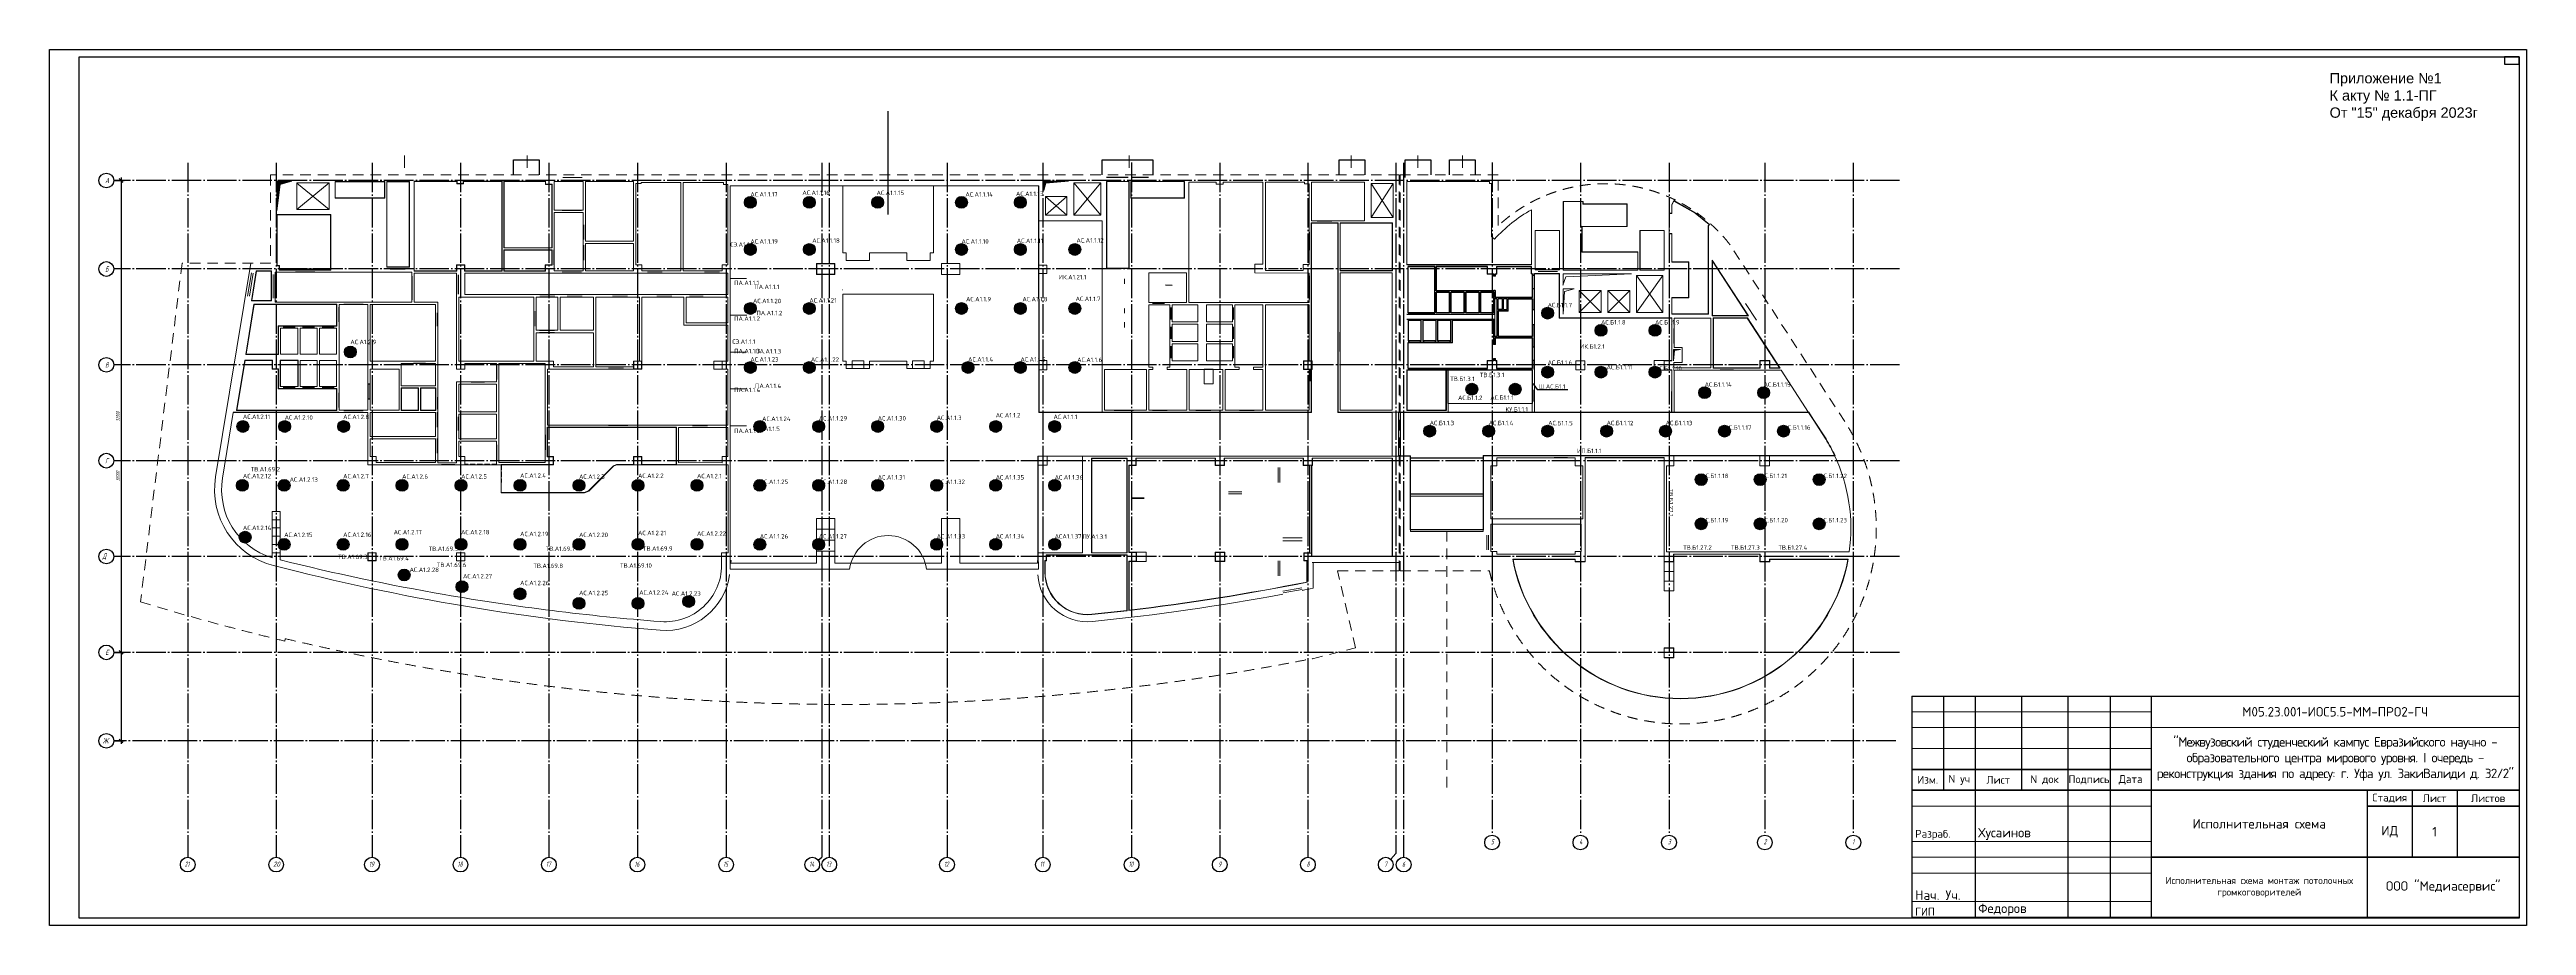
# Model space of a CAD drawing. Header units: millimetres. Extents: x 318 to 194121, y -24907 to 87574.
# Drawn here: x 318 to 168318, y 28174 to 87574 of the extents above; entities that cross this region are included whole.
import ezdxf
from ezdxf import colors
from ezdxf.entities.mleader import LeaderData, LeaderLine
from ezdxf.enums import TextEntityAlignment as Align
from ezdxf.math import Vec2, Vec3

# ---------------------------------------------------------------- set-up
doc = ezdxf.new("R2010")
doc.units = ezdxf.units.MM
for name, pattern in [('CENTER', [2, 1.25, -0.25, 0.25, -0.25]), ('CONTINUA', [0]), ('DASHED', [7, 5, -2, 0]), ('K5LT32793', [0]), ('ГОСТ 2.303 5', [24, 20, -1.5, 1, -1.5]), ('Сверху', [3.96875, 2.38125, -1.5875])]:
    doc.linetypes.add(name, pattern=pattern)
doc.layers.add('MS_озвучивание общественных мест', color=5, linetype='Continuous')
doc.layers.add('ФОРМАТ', color=7, linetype='Continuous')
doc.layers.add('Z_no_print', color=31, linetype='Continuous', lineweight=18, plot=False)
doc.layers.add('АР_Отделка', color=21, linetype='Continuous', lineweight=5, plot=False)
for name, color, linetype, lineweight in [('z中心线层', 1, 'CENTER', 18), ('А_перегородки', 92, 'Continuous', 30), ('АР_Двери', 5, 'Continuous', 20), ('Высотные отметки', 197, 'Continuous', 9), ('граница', 7, 'Continuous', 0), ('Колонны', 30, 'Continuous', 30), ('ТАБЛИЦЫ', 7, 'Continuous', 40), ('Шахты_лифты_отверстия', 7, 'Continuous', 9)]:
    doc.layers.add(name, color=color, linetype=linetype, lineweight=lineweight)
doc.layers.add('Оси и размеры по осям', color=7, linetype='Continuous', lineweight=9, transparency=0.5)
doc.layers.get('АР_Двери').off()
doc.layers.get('Колонны').off()
doc.styles.get("Standard").update_dxf_attribs({"font": 'arial.ttf'})
doc.styles.add('ГОСТ 2.304', font='CS_Gost2304.shx')
doc.styles.add('Стиль ГОСТ-В', font='gostw.shx', dxfattribs={"width": 0.8, "oblique": 15})
doc.styles.add('Текст 3', font='isocpeur.ttf', dxfattribs={"height": 3})
doc.styles.add('Текст 300', font='isocpeur.ttf', dxfattribs={"height": 300})
doc.linetypes.add('Rukav', pattern='A,4e-05,[7,MSH_7,S=1,R=0,X=0,Y=0],-4.005737', length=4.005777)
doc.dimstyles.new('СПДС', dxfattribs={"dimscale": 75, "dimtxt": 2.5, "dimasz": 2.5, "dimexe": 2, "dimexo": 0.625, "dimgap": 1, "dimtad": 1, "dimdec": 0, "dimrnd": 10, "dimtxsty": 'ГОСТ 2.304', "dimblk": 'OBLIQUE', "dimcen": 2.5, "dimdle": 2, "dimadec": 0, "dimazin": 2, "dimtfac": 0.75, "dimtdec": 0, "dimtmove": 1, "dimatfit": 3, "dimfxl": 1, "dimtfill": 1, "dimtolj": 1, "dimarcsym": 0})

# ---------------------------------------------------------------- blocks, each defined once
blk = doc.blocks.new('колонка озвучивания общественных мест')
at = {"ltscale": 100, "true_color": 0xe8e8e8}
h = blk.add_hatch(color=254, dxfattribs=at)
h.dxf.hatch_style = 1
edge = h.paths.add_edge_path()
edge.add_arc((0, 0), 0.2, 0, 360)
at = {"layer": 'MS_озвучивание общественных мест', "color": 8, "lineweight": 30}
blk.add_circle((0, 0), 0.2, dxfattribs=at)
at = {"style": 'Текст 3'}
blk.add_attdef('ОБОЗНАЧЕНИЕ', (0, 0.2), '', height=3, dxfattribs=at)
blk = doc.blocks.new('Экран 1')
at = {"linetype": 'ByBlock', "lineweight": -2, "ltscale": 100, "style": 'Текст 300'}
blk.add_attdef('НОМЕР', (-44595, 25308), '', height=300, dxfattribs=at)
blk = doc.blocks.new('Экран 4')
at = {"color": 0, "linetype": 'ByBlock', "lineweight": -2, "ltscale": 100, "style": 'Текст 300'}
blk.add_attdef('НОМЕР', (-37340, 18540), '', height=300, dxfattribs=at)
blk = doc.blocks.new('Большой экран со стойками')
at = {"linetype": 'ByBlock', "lineweight": -2, "ltscale": 100, "style": 'Текст 300'}
blk.add_attdef('НОМЕР', (-13341, 42955), '', height=300, dxfattribs=at)
blk = doc.blocks.new('Панель управления')
at = {"linetype": 'ByBlock', "lineweight": -2, "ltscale": 100, "style": 'Текст 300'}
blk.add_attdef('ПУ', (10607, 19055), '', height=300, dxfattribs=at)
blk = doc.blocks.new('Интерактивный киоск 55')
at = {"linetype": 'ByBlock', "lineweight": -2, "ltscale": 100, "style": 'Текст 300'}
blk.add_attdef('НОМЕР', (8819, 37949), '', height=300, dxfattribs=at)
blk = doc.blocks.new('Интерактивная панель')
at = {"linetype": 'ByBlock', "lineweight": -2, "ltscale": 100, "style": 'Текст 300'}
blk.add_attdef('НОМЕР', (64, 44), '', height=300, dxfattribs=at)
blk = doc.blocks.new('Экран 5')
at = {"linetype": 'ByBlock', "lineweight": -2, "ltscale": 100, "style": 'Текст 300'}
blk.add_attdef('НОМЕР', text='', height=300, dxfattribs=at).set_placement((-66, 171), align=Align.CENTER)
blk = doc.blocks.new('Экран 6')
at = {"linetype": 'ByBlock', "lineweight": -2, "ltscale": 100, "style": 'Текст 300'}
blk.add_attdef('НОМЕР', (-296, 52), '', height=300, dxfattribs=at)
blk = doc.blocks.new('*T461')
at = {"layer": 'ТАБЛИЦЫ', "color": 0, "linetype": 'ByBlock', "lineweight": -2, "transparency": 16777216}
for p, q in [((0, 0), (41179, 0)), ((0, 0), (0, -15000)), ((2139, 0), (2139, -6395)), ((4278, 0), (4278, -15000)), ((7424, 0), (7424, -6395)), ((10570, 0), (10570, -15000)), ((13440, 0), (13440, -15000)), ((16227, 0), (16227, -15000)), ((41179, 0), (41179, -15000)), ((30884, -6395), (30884, -15000)), ((33925, -6395), (33925, -10936)), ((36970, -6395), (36970, -10936))]:
    blk.add_line(p, q, dxfattribs=at)
at = {"layer": 'ТАБЛИЦЫ', "color": 0, "linetype": 'ByBlock', "lineweight": 9, "transparency": 16777216}
for p, q in [((0, -1069), (16227, -1069)), ((0, -2139), (41179, -2139)), ((0, -3557), (16227, -3557)), ((0, -7464), (16227, -7464)), ((0, -9867), (16227, -9867)), ((0, -10936), (16227, -10936)), ((0, -12006), (16227, -12006)), ((0, -13931), (16227, -13931)), ((0, -15000), (41179, -15000))]:
    blk.add_line(p, q, dxfattribs=at)
at = {"layer": 'ТАБЛИЦЫ', "color": 0, "linetype": 'ByBlock', "lineweight": 40, "transparency": 16777216}
for p, q in [((0, -4976), (16227, -4976)), ((0, -6395), (41179, -6395)), ((30884, -7464), (41179, -7464)), ((16227, -10936), (41179, -10936))]:
    blk.add_line(p, q, dxfattribs=at)
at = {"layer": 'ТАБЛИЦЫ', "color": 0, "linetype": 'CONTINUA', "transparency": 16777216}
for s, insert, char_height, width, attachment_point, style in [('М05.23.001-ИОС5.5-ММ-ПРО2-ГЧ', (28703, -1069), 641.59, 24738.27, 5, 'Текст 3'), ('{\\T0.9;\\C7;"\\fISOCPEUR|b0|i0|c204|p34;Межвузовский студенческий кампус Евразийского научно - образовательного центра мирового уровня. I очередь - реконструкция здания по адресу: г. Уфа ул. ЗакиВалиди д. 32/2"}', (28703, -4267), 641.59, 24738.27, 5, 'Текст 3'), ('Изм.', (1069, -5685), 534.7, 1924.77, 5, 'Текст 300'), ('N уч', (3208, -5685), 534.7, 1925.74, 5, 'Текст 300'), ('Лист', (5851, -5685), 534.7, 2932.21, 5, 'Текст 300'), ('N док', (8997, -5685), 534.7, 2932.21, 5, 'Текст 300'), ('Подпись', (12005, -5685), 534.7, 2655.7, 5, 'Текст 300'), ('Дата', (14833, -5685), 534.7, 2572.78, 5, 'Текст 300'), ('{\\C256;Стадия}', (32404, -6929), 534.66, 2826.46, 5, 'Текст 300'), ('{\\C256;Лист}', (35447, -6929), 534.66, 2831.79, 5, 'Текст 300'), ('{\\C256;Листов}', (39074, -6929), 534.66, 3994.61, 5, 'Текст 300'), ('Исполнительная схема', (23555, -8665), 641.59, 14443.83, 5, 'Текст 3'), ('{\\C256;Разраб.}', (214, -9760), 534.66, 3850.51, 7, 'Текст 300'), ('Хусаинов ', (4492, -9760), 641.6, 5864.42, 7, 'Текст 3'), ('ИД', (32404, -9200), 641.6, 2826.46, 5, 'Текст 3'), ('1', (35447, -9200), 642, 2831.79, 5, 'Текст 3'), ('Нач. Уч.', (214, -13824), 641.6, 3850.51, 7, 'Текст 3'), ('{\\C256;Исполнительная схема монтаж потолочных громкоговорителей}', (23555, -12968), 470.5, 14443.83, 5, 'Текст 3'), ('ООО "Медиасервис"', (36032, -12968), 641.59, 10080.58, 5, 'Текст 3'), ('{\\C256;ГИП}', (214, -14893), 534.66, 3850.51, 7, 'Текст 300'), ('Федоров', (4492, -14893), 641.6, 5864.42, 7, 'Текст 3')]:
    blk.add_mtext(s, dxfattribs=dict(at, insert=insert, char_height=char_height, width=width, attachment_point=attachment_point, style=style))
blk = doc.blocks.new('_OBLIQUE')
at = {"color": 0, "linetype": 'ByBlock'}
blk.add_line((-0.5, -0.5), (0.5, 0.5), dxfattribs=at)
blk = doc.blocks.new('*D487')
at = {"layer": 'Оси и размеры по осям', "color": 0, "lineweight": -2, "transparency": 16777216}
for p, q in [((4672, 78693), (5372, 78693)), ((5172, 78893), (5172, 46493)), ((4672, 46693), (5372, 46693))]:
    blk.add_line(p, q, dxfattribs=at)
at = {"layer": 'Оси и размеры по осям', "color": 0, "lineweight": -2, "transparency": 16777216, "xscale": 250, "yscale": 250, "zscale": 250}
for p, rotation in [((5172, 78693), 90), ((5172, 46693), 270)]:
    blk.add_blockref('_OBLIQUE', p, dxfattribs=dict(at, rotation=rotation))
at = {"layer": 'Оси и размеры по осям', "color": 0, "lineweight": 25, "transparency": 16777216, "insert": (4947, 62693), "char_height": 250, "attachment_point": 5, "rotation": 90, "style": 'Стиль ГОСТ-В', "bg_fill": 3, "box_fill_scale": 1.1, "bg_fill_color": 256, "bg_fill_true_color": 13158600, "bg_fill_transparency": 0}
blk.add_mtext('\\A1;32000', dxfattribs=at)
blk = doc.blocks.new('*D512')
at = {"layer": 'Оси и размеры по осям', "color": 0, "lineweight": -2, "transparency": 16777216}
for p, q in [((4735, 78693), (5372, 78693)), ((5172, 78893), (5172, 40493)), ((4735, 40693), (5372, 40693))]:
    blk.add_line(p, q, dxfattribs=at)
at = {"layer": 'Оси и размеры по осям', "color": 0, "lineweight": -2, "transparency": 16777216, "xscale": 250, "yscale": 250, "zscale": 250}
for p, rotation in [((5172, 78693), 90), ((5172, 40693), 270)]:
    blk.add_blockref('_OBLIQUE', p, dxfattribs=dict(at, rotation=rotation))
at = {"layer": 'Оси и размеры по осям', "color": 0, "lineweight": 25, "transparency": 16777216, "insert": (4947, 58639), "char_height": 250, "attachment_point": 5, "rotation": 90, "style": 'Стиль ГОСТ-В', "bg_fill": 3, "box_fill_scale": 1.1, "bg_fill_color": 256, "bg_fill_true_color": 13158600, "bg_fill_transparency": 0}
blk.add_mtext('\\A1;38000', dxfattribs=at)
blk = doc.blocks.new('*U377')
at = {"color": 0, "linetype": 'ByBlock', "lineweight": -2}
blk.add_line((350, 0), (-256, 350), dxfattribs=at)
for points in [[(-385, 0), (-385, -75), (-340, -75), (-340, -40), (-350, -40), (-350, 0)], [(385, 0), (385, -75), (340, -75), (340, -40), (350, -40), (350, 0)]]:
    blk.add_lwpolyline(points, close=True, dxfattribs=at)
at = {"layer": 'Z_no_print'}
for p, q in [((405, 0), (-405, 0)), ((405, -50), (-405, -50))]:
    blk.add_line(p, q, dxfattribs=at)
blk = doc.blocks.new('*U380')
at = {"color": 0, "linetype": 'ByBlock', "lineweight": -2}
blk.add_line((-450, 0), (329, 450), dxfattribs=at)
for points in [[(-485, 0), (-485, -75), (-440, -75), (-440, -40), (-450, -40), (-450, 0)], [(485, 0), (485, -75), (440, -75), (440, -40), (450, -40), (450, 0)]]:
    blk.add_lwpolyline(points, close=True, dxfattribs=at)
at = {"layer": 'Z_no_print'}
for p, q in [((505, 0), (-505, 0)), ((505, -120), (-505, -120))]:
    blk.add_line(p, q, dxfattribs=at)
blk = doc.blocks.new('*U375')
at = {"color": 0, "linetype": 'ByBlock', "lineweight": -2}
blk.add_line((400, 0), (-293, 400), dxfattribs=at)
for points in [[(-435, 0), (-435, -75), (-390, -75), (-390, -40), (-400, -40), (-400, 0)], [(435, 0), (435, -75), (390, -75), (390, -40), (400, -40), (400, 0)]]:
    blk.add_lwpolyline(points, close=True, dxfattribs=at)
at = {"layer": 'Z_no_print'}
for p, q in [((455, 0), (-455, 0)), ((455, -120), (-455, -120))]:
    blk.add_line(p, q, dxfattribs=at)
blk = doc.blocks.new('*U378')
at = {"color": 0, "linetype": 'ByBlock', "lineweight": -2}
blk.add_line((450, 0), (-329, 450), dxfattribs=at)
for points in [[(-485, 0), (-485, -75), (-440, -75), (-440, -40), (-450, -40), (-450, 0)], [(485, 0), (485, -75), (440, -75), (440, -40), (450, -40), (450, 0)]]:
    blk.add_lwpolyline(points, close=True, dxfattribs=at)
at = {"layer": 'Z_no_print'}
for p, q in [((505, 0), (-505, 0)), ((505, -120), (-505, -120))]:
    blk.add_line(p, q, dxfattribs=at)
blk = doc.blocks.new('*U379')
at = {"color": 0, "linetype": 'ByBlock', "lineweight": -2}
for p, q in [((-600, 0), (-254, 200)), ((600, 0), (-93, 400))]:
    blk.add_line(p, q, dxfattribs=at)
for points in [[(-635, 0), (-635, -75), (-590, -75), (-590, -40), (-600, -40), (-600, 0)], [(635, 0), (635, -75), (590, -75), (590, -40), (600, -40), (600, 0)]]:
    blk.add_lwpolyline(points, close=True, dxfattribs=at)
at = {"layer": 'Z_no_print'}
for p, q in [((655, 0), (-655, 0)), ((655, -200), (-655, -200))]:
    blk.add_line(p, q, dxfattribs=at)
blk = doc.blocks.new('*U372')
at = {"color": 0, "linetype": 'ByBlock', "lineweight": -2}
for p, q in [((-600, 0), (-254, 200)), ((600, 0), (-93, 400))]:
    blk.add_line(p, q, dxfattribs=at)
for points in [[(-635, 0), (-635, -75), (-590, -75), (-590, -40), (-600, -40), (-600, 0)], [(635, 0), (635, -75), (590, -75), (590, -40), (600, -40), (600, 0)]]:
    blk.add_lwpolyline(points, close=True, dxfattribs=at)
at = {"layer": 'Z_no_print'}
for p, q in [((655, 0), (-655, 0)), ((655, -115), (-655, -115))]:
    blk.add_line(p, q, dxfattribs=at)
blk = doc.blocks.new('*U384')
at = {"color": 0, "linetype": 'ByBlock', "lineweight": -2}
blk.add_line((-550, 0), (403, 550), dxfattribs=at)
for points in [[(-585, 0), (-585, -75), (-540, -75), (-540, -40), (-550, -40), (-550, 0)], [(-585, 0), (-585, -75), (-540, -75), (-540, -40), (-550, -40), (-550, 0)], [(585, 0), (585, -75), (540, -75), (540, -40), (550, -40), (550, 0)], [(585, 0), (585, -75), (540, -75), (540, -40), (550, -40), (550, 0)]]:
    blk.add_lwpolyline(points, close=True, dxfattribs=at)
at = {"layer": 'Z_no_print'}
for p, q in [((605, 0), (-605, 0)), ((605, -120), (-605, -120))]:
    blk.add_line(p, q, dxfattribs=at)
blk = doc.blocks.new('*U228')
at = {"color": 0, "linetype": 'ByBlock', "lineweight": -2}
for p, q in [((-600, 0), (93, 400)), ((600, 0), (254, 200))]:
    blk.add_line(p, q, dxfattribs=at)
for points in [[(-635, 0), (-635, -75), (-590, -75), (-590, -40), (-600, -40), (-600, 0)], [(635, 0), (635, -75), (590, -75), (590, -40), (600, -40), (600, 0)]]:
    blk.add_lwpolyline(points, close=True, dxfattribs=at)
at = {"layer": 'Z_no_print'}
for p, q in [((655, 0), (-655, 0)), ((655, -120), (-655, -120))]:
    blk.add_line(p, q, dxfattribs=at)
blk = doc.blocks.new('*U383')
at = {"color": 0, "linetype": 'ByBlock', "lineweight": -2}
blk.add_line((-350, 0), (256, 350), dxfattribs=at)
for points in [[(-385, 0), (-385, -75), (-340, -75), (-340, -40), (-350, -40), (-350, 0)], [(385, 0), (385, -75), (340, -75), (340, -40), (350, -40), (350, 0)]]:
    blk.add_lwpolyline(points, close=True, dxfattribs=at)
at = {"layer": 'Z_no_print'}
for p, q in [((405, 0), (-405, 0)), ((405, -50), (-405, -50))]:
    blk.add_line(p, q, dxfattribs=at)
blk = doc.blocks.new('*U381')
at = {"color": 0, "linetype": 'ByBlock', "lineweight": -2}
blk.add_line((-450, 0), (329, 450), dxfattribs=at)
for points in [[(-485, 0), (-485, -75), (-440, -75), (-440, -40), (-450, -40), (-450, 0)], [(485, 0), (485, -75), (440, -75), (440, -40), (450, -40), (450, 0)]]:
    blk.add_lwpolyline(points, close=True, dxfattribs=at)
at = {"layer": 'Z_no_print'}
for p, q in [((505, 0), (-505, 0)), ((505, -120), (-505, -120))]:
    blk.add_line(p, q, dxfattribs=at)
blk = doc.blocks.new('A$C61EB46A0')
at = {"layer": 'z中心线层', "ltscale": 10}
for p, q in [((-1500, 5503), (-1500, 5853)), ((-1500, 3503), (-1500, 3853)), ((-1500, 2897), (-1500, 2547))]:
    blk.add_line(p, q, dxfattribs=at)
blk = doc.blocks.new('*U373')
at = {"color": 0, "linetype": 'ByBlock', "lineweight": -2}
for p, q in [((-700, 0), (79, 450)), ((700, 0), (267, 250))]:
    blk.add_line(p, q, dxfattribs=at)
for points in [[(-735, 0), (-735, -75), (-690, -75), (-690, -40), (-700, -40), (-700, 0)], [(-735, 0), (-735, -75), (-690, -75), (-690, -40), (-700, -40), (-700, 0)], [(735, 0), (735, -75), (690, -75), (690, -40), (700, -40), (700, 0)], [(735, 0), (735, -75), (690, -75), (690, -40), (700, -40), (700, 0)]]:
    blk.add_lwpolyline(points, close=True, dxfattribs=at)
at = {"layer": 'Z_no_print'}
for p, q in [((755, 0), (-755, 0)), ((755, -113), (-755, -113))]:
    blk.add_line(p, q, dxfattribs=at)
blk = doc.blocks.new('*U376')
at = {"color": 0, "linetype": 'ByBlock', "lineweight": -2}
for p, q in [((-600, 0), (-254, 200)), ((600, 0), (-93, 400))]:
    blk.add_line(p, q, dxfattribs=at)
for points in [[(-635, 0), (-635, -75), (-590, -75), (-590, -40), (-600, -40), (-600, 0)], [(635, 0), (635, -75), (590, -75), (590, -40), (600, -40), (600, 0)]]:
    blk.add_lwpolyline(points, close=True, dxfattribs=at)
at = {"layer": 'Z_no_print'}
for p, q in [((655, 0), (-655, 0)), ((655, -120), (-655, -120))]:
    blk.add_line(p, q, dxfattribs=at)
blk = doc.blocks.new('*U382')
at = {"color": 0, "linetype": 'ByBlock', "lineweight": -2}
blk.add_line((-400, 0), (293, 400), dxfattribs=at)
for points in [[(-435, 0), (-435, -75), (-390, -75), (-390, -40), (-400, -40), (-400, 0)], [(435, 0), (435, -75), (390, -75), (390, -40), (400, -40), (400, 0)]]:
    blk.add_lwpolyline(points, close=True, dxfattribs=at)
at = {"layer": 'Z_no_print'}
for p, q in [((455, 0), (-455, 0)), ((455, -120), (-455, -120))]:
    blk.add_line(p, q, dxfattribs=at)
blk = doc.blocks.new('*U225')
at = {"color": 0, "linetype": 'ByBlock', "lineweight": -2}
for p, q in [((-600, 0), (-254, 200)), ((600, 0), (-93, 400))]:
    blk.add_line(p, q, dxfattribs=at)
for points in [[(-635, 0), (-635, -75), (-590, -75), (-590, -40), (-600, -40), (-600, 0)], [(635, 0), (635, -75), (590, -75), (590, -40), (600, -40), (600, 0)]]:
    blk.add_lwpolyline(points, close=True, dxfattribs=at)
at = {"layer": 'Z_no_print'}
for p, q in [((655, 0), (-655, 0)), ((655, -120), (-655, -120))]:
    blk.add_line(p, q, dxfattribs=at)
blk = doc.blocks.new('*U221')
at = {"color": 0, "linetype": 'ByBlock', "lineweight": -2}
for p, q in [((-600, 0), (-254, 200)), ((600, 0), (-93, 400))]:
    blk.add_line(p, q, dxfattribs=at)
for points in [[(-635, 0), (-635, -75), (-590, -75), (-590, -40), (-600, -40), (-600, 0)], [(635, 0), (635, -75), (590, -75), (590, -40), (600, -40), (600, 0)]]:
    blk.add_lwpolyline(points, close=True, dxfattribs=at)
at = {"layer": 'Z_no_print'}
for p, q in [((655, 0), (-655, 0)), ((655, -115), (-655, -115))]:
    blk.add_line(p, q, dxfattribs=at)
blk = doc.blocks.new('*U229')
at = {"color": 0, "linetype": 'ByBlock', "lineweight": -2}
for p, q in [((-700, 0), (79, 450)), ((700, 0), (267, 250))]:
    blk.add_line(p, q, dxfattribs=at)
for points in [[(-735, 0), (-735, -75), (-690, -75), (-690, -40), (-700, -40), (-700, 0)], [(-735, 0), (-735, -75), (-690, -75), (-690, -40), (-700, -40), (-700, 0)], [(735, 0), (735, -75), (690, -75), (690, -40), (700, -40), (700, 0)], [(735, 0), (735, -75), (690, -75), (690, -40), (700, -40), (700, 0)]]:
    blk.add_lwpolyline(points, close=True, dxfattribs=at)
at = {"layer": 'Z_no_print'}
for p, q in [((755, 0), (-755, 0)), ((755, -113), (-755, -113))]:
    blk.add_line(p, q, dxfattribs=at)
blk = doc.blocks.new('*U227')
at = {"color": 0, "linetype": 'ByBlock', "lineweight": -2}
for p, q in [((-700, 0), (79, 450)), ((700, 0), (267, 250))]:
    blk.add_line(p, q, dxfattribs=at)
for points in [[(-735, 0), (-735, -75), (-690, -75), (-690, -40), (-700, -40), (-700, 0)], [(-735, 0), (-735, -75), (-690, -75), (-690, -40), (-700, -40), (-700, 0)], [(735, 0), (735, -75), (690, -75), (690, -40), (700, -40), (700, 0)], [(735, 0), (735, -75), (690, -75), (690, -40), (700, -40), (700, 0)]]:
    blk.add_lwpolyline(points, close=True, dxfattribs=at)
at = {"layer": 'Z_no_print'}
for p, q in [((755, 0), (-755, 0)), ((755, -120), (-755, -120))]:
    blk.add_line(p, q, dxfattribs=at)
blk = doc.blocks.new('*U374')
at = {"color": 0, "linetype": 'ByBlock', "lineweight": -2}
for p, q in [((-600, 0), (-254, 200)), ((600, 0), (-93, 400))]:
    blk.add_line(p, q, dxfattribs=at)
for points in [[(-635, 0), (-635, -75), (-590, -75), (-590, -40), (-600, -40), (-600, 0)], [(635, 0), (635, -75), (590, -75), (590, -40), (600, -40), (600, 0)]]:
    blk.add_lwpolyline(points, close=True, dxfattribs=at)
at = {"layer": 'Z_no_print'}
for p, q in [((655, 0), (-655, 0)), ((655, -120), (-655, -120))]:
    blk.add_line(p, q, dxfattribs=at)
blk = doc.blocks.new('*U224')
at = {"color": 0, "linetype": 'ByBlock', "lineweight": -2}
for p, q in [((-600, 0), (93, 400)), ((600, 0), (254, 200))]:
    blk.add_line(p, q, dxfattribs=at)
for points in [[(-635, 0), (-635, -75), (-590, -75), (-590, -40), (-600, -40), (-600, 0)], [(635, 0), (635, -75), (590, -75), (590, -40), (600, -40), (600, 0)]]:
    blk.add_lwpolyline(points, close=True, dxfattribs=at)
at = {"layer": 'Z_no_print'}
for p, q in [((655, 0), (-655, 0)), ((655, -120), (-655, -120))]:
    blk.add_line(p, q, dxfattribs=at)
blk = doc.blocks.new('*U226')
at = {"color": 0, "linetype": 'ByBlock', "lineweight": -2}
for p, q in [((-600, 0), (93, 400)), ((600, 0), (254, 200))]:
    blk.add_line(p, q, dxfattribs=at)
for points in [[(-635, 0), (-635, -75), (-590, -75), (-590, -40), (-600, -40), (-600, 0)], [(635, 0), (635, -75), (590, -75), (590, -40), (600, -40), (600, 0)]]:
    blk.add_lwpolyline(points, close=True, dxfattribs=at)
at = {"layer": 'Z_no_print'}
for p, q in [((655, 0), (-655, 0)), ((655, -120), (-655, -120))]:
    blk.add_line(p, q, dxfattribs=at)
blk = doc.blocks.new('*U223')
at = {"color": 0, "linetype": 'ByBlock', "lineweight": -2}
blk.add_line((400, 0), (-293, 400), dxfattribs=at)
for points in [[(-435, 0), (-435, -75), (-390, -75), (-390, -40), (-400, -40), (-400, 0)], [(435, 0), (435, -75), (390, -75), (390, -40), (400, -40), (400, 0)]]:
    blk.add_lwpolyline(points, close=True, dxfattribs=at)
at = {"layer": 'Z_no_print'}
for p, q in [((455, 0), (-455, 0)), ((455, -120), (-455, -120))]:
    blk.add_line(p, q, dxfattribs=at)
blk = doc.blocks.new('*U371')
at = {"color": 0, "linetype": 'ByBlock', "lineweight": -2}
blk.add_line((-400, 0), (293, 400), dxfattribs=at)
for points in [[(-435, 0), (-435, -75), (-390, -75), (-390, -40), (-400, -40), (-400, 0)], [(435, 0), (435, -75), (390, -75), (390, -40), (400, -40), (400, 0)]]:
    blk.add_lwpolyline(points, close=True, dxfattribs=at)
at = {"layer": 'Z_no_print'}
for p, q in [((455, 0), (-455, 0)), ((455, -120), (-455, -120))]:
    blk.add_line(p, q, dxfattribs=at)
blk = doc.blocks.new('*U370')
at = {"color": 0, "linetype": 'ByBlock', "lineweight": -2}
blk.add_line((350, 0), (-256, 350), dxfattribs=at)
for points in [[(-385, 0), (-385, -75), (-340, -75), (-340, -40), (-350, -40), (-350, 0)], [(385, 0), (385, -75), (340, -75), (340, -40), (350, -40), (350, 0)]]:
    blk.add_lwpolyline(points, close=True, dxfattribs=at)
at = {"layer": 'Z_no_print'}
for p, q in [((405, 0), (-405, 0)), ((405, -120), (-405, -120))]:
    blk.add_line(p, q, dxfattribs=at)

msp = doc.modelspace()

# ---------------------------------------------------------------- hatches: boundary and pattern name
at = {"layer": 'Шахты_лифты_отверстия', "ltscale": 100}
h = msp.add_hatch(color=7, dxfattribs=at)
h.dxf.hatch_style = 1
h.paths.add_polyline_path([(15731.4, 76637.5), (15957.5, 78424.8), (16751.4, 78637.5), (15731.4, 78637.5)])
h = msp.add_hatch(color=7, dxfattribs=at)
h.dxf.hatch_style = 1
h.paths.add_polyline_path([(67898.8, 78509.9), (69430.8, 78652.5), (67751.4, 78652.5), (67751.4, 78007.5)])
h = msp.add_hatch(color=7, dxfattribs=at)
h.dxf.hatch_style = 1
h.paths.add_polyline_path([(110941.4, 67242.5), (110461.4, 67242.5), (110461.4, 66472.5), (110543.6, 67164.8)])

# ---------------------------------------------------------------- linework, layer by layer
at = {"linetype": 'ByBlock', "ltscale": 100}
for p, q in [((57196.2, 76382.5, 195.1), (57196.2, 83404.5, 195.1)), ((57196.2, 76382.5, 295.5), (57196.2, 83404.5, 295.5))]:
    msp.add_line(p, q, dxfattribs=at)
at = {"color": 30, "linetype": 'Rukav', "lineweight": -2, "ltscale": 100, "true_color": 0xf8991e}
msp.add_line((76451.9, 71569.7, 464), (76004.3, 71587.6, 280.3), dxfattribs=at)
at = {"linetype": 'DASHED', "ltscale": 70}
for p, q in [((30661.3, 59432.5, 144.6), (28461.4, 59432.5, 190.4)), ((30960.2, 59432.5, 141.1), (30960.2, 58204, 144.6))]:
    msp.add_line(p, q, dxfattribs=at)
at = {"ltscale": 100}
for points, elevation in [([(31791.4, 79072.5), (31791.4, 80102.3), (33531.4, 80102.3), (33531.4, 79072.5)], 190), ([(71714.4, 79072.5), (71714.4, 80102.5), (75151.4, 80102.5), (75151.4, 79072.5)], 190), ([(87781.2, 79072.5), (87781.2, 80102.2), (89521.2, 80102.2), (89521.2, 79072.5)], 190), ([(92256.4, 79072.5), (92256.4, 80102.2), (93996.4, 80102.2), (93996.4, 79072.5)], 152.3), ([(92256.4, 78902.2), (92256.4, 79062.5)], 152.3), ([(95268.3, 79072.5), (95268.3, 80102.2), (97008.3, 80102.2), (97008.3, 79062.5)], 152.3), ([(73476.9, 78902.9), (72014.4, 78902.6)], 190), ([(74851.4, 78902.8), (73711.4, 78902.5)], 190)]:
    msp.add_lwpolyline(points, dxfattribs=dict(at, elevation=elevation))
at = {"color": 5, "linetype": 'K5LT32793', "lineweight": 13, "ltscale": 100, "elevation": -190}
for points in [[(47598.2, 72056.1), (46491.5, 72056.1)], [(47611.1, 69556.1), (46504.4, 69556.1)], [(47598.2, 67056.1), (46491.5, 67056.1)]]:
    msp.add_lwpolyline(points, dxfattribs=at)
at = {"color": 5, "linetype": 'K5LT32793', "lineweight": 13, "ltscale": 100}
for points in [[(47598.2, 64556.1), (46491.5, 64556.1)], [(47598.2, 62056.1), (46491.5, 62056.1)]]:
    msp.add_lwpolyline(points, dxfattribs=at)
at = {"layer": 'А_перегородки'}
for p, q in [((100831.4, 72977.5, 39.7), (92376.4, 72977.5, 39.2)), ((94277.4, 72852.5, 43), (92458.8, 72852.5, 39.2)), ((94277.4, 72552.5), (94277.4, 72852.5)), ((94376.9, 72552.5), (94277.4, 72552.5)), ((97841.3, 72852.5, 50.4), (94376.9, 72852.5, 43.2)), ((94376.9, 72552.5), (94376.9, 72852.5)), ((98371.3, 72232.5, 105.3), (98371.3, 72352.5, 105.3)), ((98461.3, 72852.5, 50.8), (100831.4, 72852.5, 50.8)), ((100901.3, 72382.5, -19.4), (100901.3, 72272.7, 53.9)), ((94275.9, 69713, 651.7), (94275.9, 71742.5, 2.2)), ((94275.9, 71742.5, -4453.5), (94375.4, 71742.5, -4.9)), ((94375.4, 71213, 644.6), (94375.4, 71742.5, -4.9)), ((94420.4, 71213, 644.2), (94375.4, 71213, 4.2)), ((98496.3, 70662.7, -11.8), (98346.3, 70662.7, -12.3)), ((98346.3, 69637.5, 165), (98346.3, 70662.7, 105.3)), ((98371.3, 70762.7, 76.5), (98372.7, 71222.5, -92.2)), ((100901.3, 70762.7, 4.2), (98371.3, 70762.7, 4.2)), ((98496.3, 68112.7, 105.3), (98496.3, 70662.7, 105.3)), ((98856.4, 70662.7, -10.4), (98571.3, 70662.7, -11.5)), ((98571.3, 69937.7, 105.3), (98571.3, 70662.7, 105.3)), ((100901.3, 70662.7, 4.2), (99226.4, 70662.7, -7.7)), ((100901.3, 70662.7, 38.8), (100900.3, 69942.7, 14.3)), ((100901.3, 70762.7, 43.3), (100901.3, 71362.7, 4.2)), ((92376.3, 69637.5, 105.4), (98346.3, 69637.5, 165)), ((92376.3, 69287.5, 105.4), (98346.3, 69287.5, 164.1)), ((92458.8, 69712.5, 39.2), (94275.9, 69713, 651.7)), ((95456.4, 69212.5, 137.3), (98272.4, 69212.5, 165.6)), ((95456.4, 69212.5, -380.8), (95456.4, 67713.5, -380.8)), ((98346.3, 68112.7, 105.3), (98346.3, 69287.5, 164.1)), ((98856.4, 69937.7, 165.9), (98571.3, 69937.7, 105.3)), ((98571.3, 68112.7, 105.3), (98571.3, 69862.7, 105.3)), ((99226.4, 69862.7, 165.9), (98571.3, 69862.7, 165.9)), ((100901.6, 69942.7, 14.3), (100900.3, 69942.7, 14.3)), ((100901.7, 68932.7, 10.8), (100901.5, 68112.7)), ((95311.4, 67800.5, -380.8), (95311.4, 67725.5, -380.8)), ((98372.4, 67602.5), (98272.4, 67602.5)), ((98496.3, 68112.7, 4.2), (98346.3, 68112.7, 4.2)), ((100901.4, 68012.7, 4.2), (98372.4, 68012.7, 35.6)), ((100901.5, 68112.7, 4.2), (98571.3, 68112.7, 4.2)), ((100901.4, 68012.7), (100901.4, 67412.7, 4.2)), ((92459.4, 65952.5, 73.8), (97841.3, 65952.5, 73.8)), ((94266.4, 65852.5, 73.8), (100901.4, 65852.5, 73.8)), ((95036.4, 65852.5, 114.7), (95036.4, 63092.5, 101.3)), ((98372.4, 66592.5), (98272.4, 66592.5)), ((98461.3, 65952.5, 73.8), (100901.4, 65952.5, 73.8)), ((100901.5, 66502.7, -113.1), (100901.4, 65952.5, 141.9)), ((22051.3, 64882.5, 144.6), (21931.3, 64882.5, 144.6)), ((22051.3, 63872.5, 144.6), (21931.3, 63872.5, 144.6))]:
    msp.add_line(p, q, dxfattribs=at)
at = {"layer": 'А_перегородки', "elevation": 39.2, "flags": 128}
for points in [[(92458.8, 69712.5), (92458.8, 72852.5)], [(92459.4, 65952.5), (92459.4, 67713.5)]]:
    msp.add_lwpolyline(points, dxfattribs=at)
at = {"layer": 'А_перегородки'}
for points, elevation in [([(98271.3, 72352.5), (98271.3, 72232.5), (98371.3, 72232.5)], 39.2), ([(100900, 72272.7), (101026.4, 72272.7)], 50.4), ([(101026.4, 72272.7), (101026.4, 72382.5)], 39.6), ([(95230.4, 71212.5), (95230.4, 71113.5), (95275.4, 71113.5), (95275.4, 69713.5), (94375.4, 69713.5), (94375.4, 71113.5), (94420.4, 71113.5), (94420.4, 71213)], 651.7), ([(95419.4, 71212.5), (95230.4, 71212.5)], 441.2), ([(96229.4, 71212.5), (96229.4, 71113.5), (96274.4, 71113.5), (96274.4, 69713.5), (95374.4, 69713.5), (95374.4, 71113.5), (95419.4, 71113.5), (95419.4, 71212.5)], 441.2), ([(96418.4, 71212.5), (96229.4, 71212.5)], 230.7), ([(97228.4, 71212.5), (97228.4, 71113.5), (97273.4, 71113.5), (97273.4, 69713.5), (96373.4, 69713.5), (96373.4, 71113.5), (96418.4, 71113.5), (96418.4, 71212.5)], 230.7), ([(97417.4, 71212.5), (97228.4, 71212.5)], 20.2), ([(98227.4, 71212.5), (98227.4, 71113.5), (98272.4, 71113.5), (98272.4, 69713.5), (97372.4, 69713.5), (97372.4, 71113.5), (97417.4, 71113.5), (97417.4, 71212.5)], 230.7), ([(98272.7, 71222.5), (98272.5, 71212.5), (98227.4, 71212.5)], 20.2), ([(98372.7, 71222.5), (98272.7, 71222.5)], -92.2), ([(98856.4, 69937.7), (98856.4, 70662.7)], 165.9), ([(98931.4, 69937.7), (98931.4, 70687.7), (99151.4, 70687.7), (99151.3, 69937.7)], 165.9), ([(99226.4, 70662.7), (99226.4, 69862.7)], 165.9), ([(100901.3, 71362.7), (101026.4, 71362.7)], 4.2), ([(101026.7, 69942.7), (101026.4, 71362.7)], 39.6), ([(93313.4, 67812.5), (93358.4, 67812.5), (93358.4, 69212.5), (92458.4, 69212.5), (92458.4, 67812.5), (92503.4, 67812.5)], 40.3), ([(94312.4, 67800.5), (94312.4, 67812.5), (94357.4, 67812.5), (94357.4, 69212.5), (93457.4, 69212.5), (93457.4, 67812.5), (93502.4, 67812.5)], -170.3), ([(95311.4, 67800.5), (95311.4, 67812.5), (95356.4, 67812.5), (95356.4, 69212.5), (94456.4, 69212.5), (94456.4, 67812.5), (94501.4, 67812.5), (94501.4, 67800.5)], -380.8), ([(98272.4, 69212.5), (98272.4, 67602.5)], 230.7), ([(98931.4, 69937.7), (99151.3, 69937.7)], 165.9), ([(100900.3, 69942.7), (101026.7, 69942.7)], 14.3), ([(100901.7, 68932.7), (101026.7, 68932.7)], 14.3), ([(101026.5, 67412.7), (101026.7, 68932.7)], 39.6), ([(92503.4, 67812.5), (92503.4, 67713.5), (92459.4, 67713.5)], 40.3), ([(93502.4, 67812.5), (93502.4, 67713.5), (93313.4, 67713.5), (93313.4, 67812.5)], -170.3), ([(94312.4, 67725.5), (94312.4, 67800.5)], -170.3), ([(94501.4, 67725.5), (94501.4, 67713.5), (94312.4, 67713.5), (94312.4, 67725.5)], -380.8), ([(94501.4, 67725.5), (94501.4, 67800.5)], -380.8), ([(95456.4, 67713.5), (95311.4, 67713.5), (95311.4, 67725.5)], -380.8), ([(98372.4, 68012.7), (98372.4, 67602.5)], 230.7), ([(100901.4, 67412.7), (101026.5, 67412.7)], -131.8), ([(98272.4, 66592.5), (98272.4, 66472.5)], 230.7), ([(98372.4, 66592.5), (98372.4, 66472.5)], 230.7), ([(100901.5, 66502.7), (101026.5, 66502.7)], -177.9), ([(101026.4, 65853.9), (101026.5, 66502.7)], 143.9)]:
    msp.add_lwpolyline(points, dxfattribs=dict(at, elevation=elevation))
at = {"layer": 'АР_Отделка', "linetype": 'ByBlock', "ltscale": 100}
for p, q in [((54111.4, 71283.9, 195.1), (54121.2, 71282.5, 195.1)), ((98346.3, 69637.5, 165), (98346.3, 69287.5, 164.1)), ((115359.4, 70356.1, 152.3), (116094.7, 69223.9, 152.3)), ((77451.9, 64550.2, 113.9), (77451.9, 64444.8, 113.9)), ((110481.4, 60022.5, 108), (121424.3, 60022.5, 108)), ((121392.8, 60042.5, 108), (121437.6, 60042.5, 108))]:
    msp.add_line(p, q, dxfattribs=at)
for points, elevation in [([(19681.4, 78627.5), (23066.4, 78627.5), (23066.4, 77487.5), (19681.4, 77487.5)], 190), ([(19701.4, 78607.5), (23046.4, 78607.5), (23046.4, 77507.5), (19701.4, 77507.5)], 190), ([(23186.4, 78627.4), (24738.3, 78627.4), (24738.3, 72807.5), (23186.4, 72807.5)], 190), ([(23206.4, 78607.4), (24718.3, 78607.4), (24718.3, 72827.5), (23206.4, 72827.5)], 190), ([(25038.8, 78652.5), (27961.4, 78652.5), (27961.4, 78497.5), (28381.4, 78497.5), (28381.4, 78652.5), (31013.3, 78652.5), (31013.3, 72552.5), (28461.4, 72552.5), (28461.4, 72952.5), (27941.4, 72952.5), (27941.4, 72552.5), (25038.8, 72552.5)], 190), ([(25058.8, 78632.5), (27941.4, 78632.5), (27941.4, 78477.5), (28401.4, 78477.5), (28401.4, 78632.5), (30993.3, 78632.5), (30993.3, 72572.5), (28481.4, 72572.5), (28481.4, 72972.5), (27921.4, 72972.5), (27921.4, 72572.5), (25058.8, 72572.5)], 190), ([(31138.3, 74117.5), (34406.4, 74117.5), (34406.4, 78452.5), (33966.4, 78452.5), (33966.4, 78652.5), (31138.3, 78653.1)], 190.4), ([(31158.3, 74137.5), (34386.4, 74137.5), (34386.4, 78432.5), (33946.4, 78432.5), (33946.4, 78632.5), (31158.3, 78633)], 190.4), ([(34546.4, 76672.5), (36506.4, 76672.5), (36506.4, 78632.5), (34546.4, 78632.5)], 190.4), ([(36666.4, 78632.5), (39931.4, 78632.5), (39931.4, 74572.5), (36666.4, 74572.5)], 190), ([(43126.4, 72572.5), (40491.4, 72572.5), (40491.4, 72972.5), (40091.4, 72972.5), (40091.4, 78482.5), (40446.4, 78482.5), (40446.4, 78557.5), (43126.4, 78557.5)], 190), ([(43286.4, 72572.5), (45931.4, 72572.5), (45931.4, 72972.5), (46331.5, 72972.5), (46331.5, 78412.5), (46031.4, 78412.5), (46031.4, 78557.5), (43286.4, 78557.5)], 190), ([(46491.5, 78322.5), (54121.1, 78322.5), (54121.2, 73782.1), (54356.1, 73782.1), (54356.1, 73275.9), (54751.5, 73275.9), (55540.9, 73275.9), (55936.3, 73275.9), (55936.3, 73782.1), (58456.1, 73782.1), (58456.1, 73275.9), (58851.5, 73275.9), (59640.9, 73275.9), (60036.3, 73275.9), (60036.3, 73782.1), (60271.2, 73782.1), (60271.2, 78322.5), (67404, 78322.5), (67416.5, 62952.5), (85916.5, 62952.5), (85916.5, 75792.5), (87706.4, 75792.5), (87706.4, 62952.5), (91386.4, 62952.5), (91386.4, 60012.5), (67351.4, 60007.5), (67351.4, 52932.5), (67321.4, 52932.5), (67322, 52736.1), (62060.7, 52736.1), (62061, 55782.5), (60820.9, 55782.5), (60821.9, 52736.1), (53570.5, 52736.1), (53571.5, 55782.5), (52331.4, 55782.5), (52331.4, 52736.1), (46535.3, 52736.1), (46542.1, 52932.5), (46491.4, 52932.5), (46491.4, 53432.5)], 190.4), ([(73536, 78635), (72011.8, 78635), (72011.8, 72722.5), (73536, 72722.5)], 190), ([(73516, 78615), (72031.8, 78615), (72031.8, 72742.5), (73516, 72742.5)], 190), ([(73656, 77502.5), (77291, 77502.5), (77291, 78635), (73656, 78635)], 190), ([(73676, 77522.5), (77271, 77522.5), (77271, 78615), (73676, 78615)], 190), ([(82621.8, 78582.5), (82621.8, 73029.6), (82071.8, 73029.6), (82071.8, 72432.6), (85756.4, 72413.6), (85756.4, 70422.5), (77591, 70422.5), (77590.7, 78582.5), (79451.2, 78582.5), (79451.5, 78452.5), (79921.4, 78452.5), (79921.4, 78582.5)], 179.9), ([(82781.9, 78582.5), (85441.4, 78582.5), (85441.4, 78457.5), (85756.4, 78457.5), (85756.4, 72987.5), (85342.4, 72987.5), (85342.4, 72592.5), (82781.8, 72592.5)], 179.9), ([(89516.4, 75952.5), (85916.4, 75952.5), (85916.4, 78572.5), (89516.4, 78572.5)], 160.9), ([(110341.4, 69637.5), (112841.4, 69637.5), (112841.4, 75620.8), (112912.9, 75705.2), (111941.7, 76495.3), (110489, 77329.4), (110341.4, 77044.9), (110341.4, 76484.7), (110161.4, 76484.7), (110161.4, 75080), (110341.4, 75080), (110341.4, 73157.5), (111492.4, 73157.5), (111492.4, 70757.5), (110341.4, 70757.5)], 152.3), ([(110361.4, 69657.5), (112821.4, 69657.5), (112821.4, 75628.1), (112884.4, 75702.5), (111930.4, 76478.8), (110497.2, 77301.7), (110361.4, 77040), (110361.4, 76464.7), (110181.4, 76464.7), (110181.4, 75100), (110361.4, 75100), (110361.4, 73177.5), (111512.4, 73177.5), (111512.4, 70737.5), (110361.4, 70737.5)], 152.3), ([(15731.4, 76387.5), (19401.4, 76387.5), (19401.4, 72622.5), (15901.4, 72622.5), (15901.4, 72907.5), (15731.4, 72907.5)], 190), ([(15751.4, 76367.5), (19381.4, 76367.5), (19381.4, 72642.5), (15921.4, 72642.5), (15921.4, 72927.5), (15751.4, 72927.5)], 190), ([(34546.4, 76512.5), (36506.4, 76512.5), (36506.4, 72572.5), (34546.4, 72572.5)], 190.4), ([(67405.9, 75952.4), (71711.8, 75952.5), (71711.8, 62952.5), (67416.5, 62952.5), (67414.1, 65862.1), (67971.4, 65862.5), (67971.5, 66482.5), (67411.2, 66482.5), (67411.2, 72392.4), (67971.4, 72392.5), (67971.4, 72962.5), (67407.1, 72962.4)], 234.1), ([(87846.4, 75812.5), (91406.4, 75812.5), (91406.4, 72572.5), (87846.4, 72572.5)], 145.7), ([(87866.4, 75792.5), (91386.4, 75792.5), (91386.4, 72592.5), (87866.4, 72592.5)], 145.7), ([(108048.3, 72602.5), (102976.4, 72602.5), (102976.4, 77278.5), (104333.5, 77278.5), (104333.5, 77103.8), (107328.7, 77103.8), (107328.7, 75562.5), (104265, 75565.5), (104265, 73852.5), (108048.3, 73852.5)], 152.3), ([(108048.3, 72622.5), (102996.4, 72622.5), (102996.4, 77258.5), (104313.5, 77258.5), (104313.5, 77083.8), (107308.7, 77083.8), (107308.7, 75582.5), (104245, 75585.5), (104245, 73832.5), (108048.3, 73832.5)], 152.3), ([(34406.4, 72962.5), (33951.4, 72962.5), (33951.4, 72552.5), (31133.3, 72552.5), (31133.3, 73992.5), (34406.4, 73992.5)], 190.4), ([(34386.4, 72982.5), (33931.4, 72982.5), (33931.4, 72572.5), (31153.3, 72572.5), (31153.3, 73972.5), (34386.4, 73972.5)], 190.4), ([(36666.4, 74412.5), (39931.4, 74412.5), (39931.4, 72572.5), (36666.4, 72572.5)], 190), ([(101081.4, 75312.5), (102726.4, 75312.5), (102726.4, 72632.5), (101081.4, 72632.5)], 108), ([(101081.4, 75312.5), (102726.4, 75312.5), (102726.4, 72632.5), (101081.4, 72632.5)], 108), ([(108188.3, 72602.5), (109841.4, 72602.5), (109841.4, 75312.5), (108188.3, 75312.5)], 152.3), ([(108208.3, 72622.5), (109821.4, 72622.5), (109821.4, 75292.5), (108208.3, 75292.5)], 152.3), ([(15381.4, 70532.5), (14006.4, 70532.5), (14339.2, 72557.5), (15381.4, 72557.5)], 190), ([(15361.4, 70552.5), (14030, 70552.5), (14356.2, 72537.5), (15361.4, 72537.5)], 190), ([(15626.4, 70452.5), (24898.3, 70452.5), (24898.3, 72487.5), (15626.4, 72487.5)], 190), ([(25058.3, 72412.5), (27921.3, 72412.5), (27921.3, 65892.5), (28481.4, 65892.5), (28481.4, 66292.5), (30641.3, 66292.5), (30641.3, 65032.5), (27921.3, 65032.5), (27921.3, 59552.5), (26661.3, 59552.5), (26661.3, 70452.5), (25058.3, 70452.8)], 190.4), ([(28481.4, 70952.5), (46331.5, 70952.5), (46331.5, 72412.5), (28481.4, 72412.5)], 190.4), ([(52331.4, 73062.5), (53571.4, 73062.5), (53571.4, 72322.5), (52331.4, 72322.5)], 190), ([(52351.4, 73042.5), (53551.4, 73042.5), (53551.4, 72342.5), (52351.4, 72342.5)], 190), ([(60820.9, 73062.5), (62060.9, 73062.5), (62060.9, 72322.5), (60820.9, 72322.5)], 190), ([(74881.9, 70422.5), (77431, 70422.5), (77431, 72432.5), (74881.9, 72432.5)], 179.9), ([(91386.4, 63112.5), (87866.4, 63112.5), (87866.4, 72432.5), (91386.4, 72432.5)], 189.8), ([(92478.8, 72832.5), (94255.9, 72832.5), (94255.9, 69733), (92478.8, 69733)], 39.2), ([(101026.5, 72382.5), (102726.4, 72382.5), (102726.4, 69387.5), (110361.4, 69387.5), (110361.4, 66472.5), (109841.4, 66472.5), (109841.4, 65852.5), (110361.4, 65852.5), (110361.4, 62972.5), (101026.5, 62972.5)], 108), ([(101046.5, 72362.5), (102706.4, 72362.5), (102706.4, 69367.5), (110341.4, 69367.5), (110341.4, 66492.5), (109161.4, 66492.5), (109161.4, 65832.5), (110341.4, 65832.5), (110339.8, 62952.5), (101044.9, 62952.5)], 108), ([(113111.4, 73230.2), (115512.7, 69532.5), (113111.4, 69532.5)], 152.3), ([(28081.3, 66452.5), (33171.3, 66452.5), (33171.3, 70792.5), (28081.3, 70792.5)], 144.6), ([(33331.3, 68532.5), (34791.3, 68532.5), (34791.3, 70792.5), (33331.3, 70792.5)], 144.6), ([(34091.4, 65892.5), (40491.3, 65892.5), (40491.3, 70792.5), (43331.3, 70792.5), (43331.3, 68872.5), (46331.5, 68872.5), (46331.5, 66452.5), (45371.4, 66452.5), (45371.4, 65892.5), (46331.4, 65892.5), (46331.4, 62107.5), (34091.4, 62107.5)], 190.4), ([(34951.3, 68532.5), (37211.3, 68532.5), (37211.3, 70792.5), (34951.3, 70792.5)], 144.6), ([(40331.3, 66452.5), (39931.4, 66452.5), (39931.5, 66052.5), (37371.3, 66052.5), (37371.3, 70792.5), (40331.3, 70792.5)], 144.6), ([(43491.3, 69032.5), (46331.4, 69032.5), (46331.4, 70792.5), (43491.3, 70792.5)], 144.6), ([(54121.2, 66452.1), (54356.1, 66452.1), (54356.1, 65945.9), (55936.3, 65945.9), (55936.3, 66452.1), (58456.1, 66452.1), (58456.1, 65945.9), (60036.3, 65945.9), (60036.3, 66452.1), (60271.2, 66452.1), (60271.2, 70992.5), (54121.1, 70992.5)], 283.9), ([(94395.4, 69733.5), (95255.4, 69733.5), (95255.4, 71093.5), (94395.4, 71093.5)], 651.7), ([(95394.4, 69733.5), (96254.4, 69733.5), (96254.4, 71093.5), (95394.4, 71093.5)], 441.2), ([(96393.4, 69733.5), (97253.4, 69733.5), (97253.4, 71093.5), (96393.4, 71093.5)], 230.7), ([(97392.4, 69733.5), (98252.4, 69733.5), (98252.4, 71093.5), (97392.4, 71093.5)], 230.7), ([(99246.4, 69842.7), (99247.6, 70642.7), (100881.3, 70642.7), (100881.3, 68132.7), (98591.3, 68132.7), (98591.3, 69842.7)], 165.9), ([(14200.1, 70292.5), (19791.4, 70292.5), (19791.4, 68832.5), (15831.4, 68832.5), (15831.4, 66912.5), (13644.6, 66912.5)], 190), ([(19951.4, 70292.5), (21911.3, 70292.5), (21911.3, 63112.5), (19951.4, 63112.5)], 144.6), ([(22071.4, 66452.5), (26501.3, 66452.5), (26501.3, 70292.5), (22071.4, 70292.5)], 144.6), ([(77452, 65882.5), (76112, 65882.5), (76112, 66042.5), (76292, 66042.5), (76292, 70262.5), (74882, 70262.5), (74882, 66042.5), (75142, 66042.5), (75142, 65882.5), (74882, 65882.5), (74882, 63112.5), (77452, 63112.5)], 179.4), ([(76451.9, 70262.5), (78211.9, 70262.5), (78211.9, 69102.5), (76451.9, 69102.5)], 363.6), ([(76451.9, 68942.5), (78211.9, 68942.5), (78211.9, 67782.5), (76451.9, 67782.5)], 363.6), ([(78791.9, 70262.5), (80551.9, 70262.5), (80551.9, 69102.5), (78791.9, 69102.5)], 363.6), ([(78791.9, 68942.5), (80551.9, 68942.5), (80551.9, 67782.5), (78791.9, 67782.5)], 363.6), ([(80052, 65882.5), (81002, 65882.5), (81002, 66042.5), (80712, 66042.5), (80712, 70262.5), (82622, 70262.5), (82622, 66042.5), (81972, 66042.5), (81972, 65882.5), (82622, 65882.5), (82622, 63112.5), (80052, 63112.5)], 179.4), ([(82781.9, 70262.5), (85756.5, 70262.5), (85756.5, 66462.5), (85371.4, 66462.5), (85371.4, 65882.5), (85756.5, 65882.5), (85756.5, 63112.5), (82781.9, 63112.5)], 179.9), ([(95456.8, 69212.5), (98272.4, 69212.5), (98272.7, 67602.5), (98372.4, 67602.5), (98372.4, 68012.7), (100901.4, 68012.7), (100901.4, 65952.5), (98461.4, 65952.5), (98461.4, 66472.5), (98372.4, 66472.5), (98372.4, 66592.5), (98272.4, 66592.5), (98272.4, 66472.5), (97841.4, 66472.5), (97841.4, 65952.5), (92459.4, 65952.5), (92459.4, 67713.5), (95456.4, 67713.5)], 179.3), ([(92478.4, 67832.5), (93338.4, 67832.5), (93338.4, 69192.5), (92478.4, 69192.5)], 40.3), ([(95476.8, 69192.5), (98252.4, 69192.5), (98252.7, 67582.5), (98392.4, 67582.5), (98392.4, 67992.7), (100881.4, 67992.7), (100881.4, 65972.5), (98481.4, 65972.5), (98481.4, 66492.5), (98392.4, 66492.5), (98392.4, 66612.5), (98252.4, 66612.5), (98252.4, 66492.5), (97821.4, 66492.5), (97821.4, 65972.5), (92479.4, 65972.5), (92479.4, 67693.5), (95476.3, 67693.5)], 179.3), ([(93477.4, 67832.5), (94337.4, 67832.5), (94337.4, 69192.5), (93477.4, 69192.5)], -170.3), ([(94476.4, 67832.5), (95336.4, 67832.5), (95336.4, 69192.5), (94476.4, 69192.5)], -380.8), ([(110506.4, 69367.5), (113006.4, 69367.5), (113006.4, 65997.5), (110481.4, 65997.5), (110481.4, 66352.5), (111061.4, 66352.5), (111061.4, 67362.5), (110506.4, 67362.5)], 152.3), ([(113151.4, 69387.5), (115474.8, 69387.5), (117690.5, 65972.5), (116971.4, 65972.5), (116971.4, 66462.5), (116351.4, 66462.5), (116351.4, 65972.5), (113151.4, 65972.5)], 152.3), ([(113171.4, 69367.5), (115463.9, 69367.5), (117653.7, 65992.5), (116991.4, 65992.5), (116991.4, 66482.5), (116331.4, 66482.5), (116331.4, 65992.5), (113171.4, 65992.5)], 152.3), ([(15991.4, 68672.5), (17151.4, 68672.5), (17151.4, 66912.5), (15991.4, 66912.5)], 190), ([(17311.4, 68672.5), (18471.4, 68672.5), (18471.4, 66912.5), (17311.4, 66912.5)], 190), ([(18631.4, 68672.5), (19791.4, 68672.5), (19791.4, 66912.5), (18631.4, 66912.5)], 190), ([(33331.3, 66452.5), (34491.5, 66452.5), (34491.3, 66052.5), (37211.3, 66052.5), (37211.3, 68372.5), (33331.3, 68372.5)], 144.6), ([(76451.9, 67622.5), (78211.9, 67622.5), (78211.9, 66462.5), (76451.9, 66462.5)], 363.6), ([(78791.9, 67622.5), (80551.9, 67622.5), (80551.9, 66462.5), (78791.9, 66462.5)], 363.6), ([(13575.6, 66492.5), (15411.4, 66492.5), (15411.4, 65892.5), (15831.4, 65892.5), (15831.4, 64572.5), (19791.4, 64572.5), (19791.4, 63112.5), (13020.1, 63112.5)], 190), ([(15971.4, 66512.5), (17171.4, 66512.5), (17171.4, 64712.5), (15971.4, 64712.5)], 190), ([(15991.4, 66492.5), (17151.4, 66492.5), (17151.4, 64732.5), (15991.4, 64732.5)], 190), ([(17311.4, 66492.5), (18471.4, 66492.5), (18471.4, 64732.5), (17311.4, 64732.5)], 190), ([(18631.4, 66492.5), (19791.4, 66492.5), (19791.4, 64732.5), (18631.4, 64732.5)], 190), ([(24031.3, 65892.5), (22071.3, 65892.5), (22071.3, 63112.5), (24031.3, 63112.5)], 144.6), ([(24171.3, 64772.5), (26501.3, 64772.5), (26501.3, 66292.5), (24171.3, 66292.5)], 144.6), ([(30801.3, 59572.5), (33931.3, 59572.5), (33931.3, 66292.5), (30801.3, 66292.5)], 144.6), ([(39931.4, 66452.5), (40491.4, 66452.5), (40491.4, 65892.5), (39931.4, 65892.5)], 190.4), ([(39951.4, 66432.5), (40471.4, 66432.5), (40471.4, 65912.5), (39951.4, 65912.5)], 190.4), ([(45371.4, 66452.5), (45931.4, 66452.5), (45931.4, 65892.5), (45371.4, 65892.5)], 190.4), ([(54751.5, 65945.9), (55540.9, 65945.9), (55540.9, 66466.8), (54751.5, 66466.8)], 283.9), ([(58851.5, 65945.9), (59640.9, 65945.9), (59640.9, 66466.8), (58851.5, 66466.8)], 283.9), ([(71871.9, 65882.5), (74721.9, 65882.5), (74721.9, 63112.5), (71871.9, 63112.5)], 179.9), ([(77611.9, 65882.5), (79891.9, 65882.5), (79891.9, 63112.5), (77611.9, 63112.5)], 179.9), ([(85371.4, 66462.5), (85951.4, 66462.5), (85951.4, 65882.5), (85371.4, 65882.5)], 113.9), ([(85391.4, 66442.5), (85931.4, 66442.5), (85931.4, 65902.5), (85391.4, 65902.5)], 113.9), ([(92376.4, 65852.5), (95036.4, 65852.5), (95036.4, 63092.5), (92376.4, 63092.5)], 159.1), ([(92396.4, 65832.5), (95016.4, 65832.5), (95016.4, 63112.5), (92396.4, 63112.5)], 159.1), ([(95156.4, 65852.5), (100906.5, 65852.5), (100906.5, 63572.5), (95156.4, 63572.5)], 108), ([(95176.4, 65832.5), (100886.5, 65832.5), (100886.5, 62952.5), (95176.4, 62952.5)], 108), ([(103841.4, 66472.5), (104461.4, 66472.5), (104461.4, 65852.5), (103841.4, 65852.5)], 152.3), ([(109161.4, 66492.5), (109821.4, 66492.5), (109821.4, 65832.5), (109161.4, 65832.5)], 108), ([(110501.4, 62952.5), (119629.9, 62952.5), (117757.5, 65832.5), (110501.4, 65832.5)], 152.3), ([(24171.3, 64632.5), (25351.3, 64632.5), (25351.3, 63092.5), (24171.3, 63092.5)], 144.6), ([(24191.3, 64612.5), (25331.3, 64612.5), (25331.3, 63112.5), (24191.3, 63112.5)], 144.6), ([(25471.3, 63092.5), (26521.3, 63092.5), (26521.3, 64632.5), (25471.3, 64632.5)], 144.6), ([(25491.3, 63112.5), (26501.3, 63112.5), (26501.3, 64612.5), (25491.3, 64612.5)], 144.6), ([(28081.3, 62997.4), (30641.3, 62997.4), (30641.3, 64872.5), (28081.3, 64872.5)], 144.6), ([(22071.3, 61342.5), (26501.3, 61342.5), (26501.3, 62952.5), (22071.3, 62952.5)], 144.6), ([(28081.3, 61177.5), (30641.3, 61177.5), (30641.3, 62837.4), (28081.3, 62837.4)], 144.6), ([(22071.3, 59972.5), (22471.4, 59972.5), (22471.4, 59572.5), (26501.3, 59572.5), (26501.3, 61182.5), (22071.3, 61182.5)], 144.6), ([(28481.4, 59412.5), (30641.3, 59412.5), (30641.3, 61017.5), (28081.3, 61017.5), (28081.3, 59972.5), (28481.4, 59972.5)], 144.6), ([(34071.3, 61972.5), (42831.4, 61972.5), (42831.4, 59437.5), (40471.4, 59432.5), (40471.4, 59952.5), (39951.4, 59952.5), (39951.4, 59432.3), (38782.6, 59432.3), (38558.4, 59338.3), (36876.4, 57648.4), (36590.4, 57530), (30960.2, 57530), (30960.2, 59432.5), (34471.4, 59432.5), (34471.4, 59952.5), (34071.3, 59952.5)], 190.4), ([(34091.3, 61952.5), (42811.4, 61952.5), (42811.5, 59412.4), (40491.5, 59412.4), (40491.4, 59972.5), (39931.4, 59972.5), (39931.4, 59412.3), (38786.6, 59412.3), (38569.8, 59321.3), (36887.8, 57631.5), (36594.4, 57510), (30960.2, 57510), (30960.2, 59412.5), (34491.4, 59412.5), (34491.4, 59972.5), (34091.3, 59972.5)], 190.4), ([(45930.7, 59552.5), (42971.7, 59577.5), (42971.4, 61947.5), (46331.6, 61947.5), (46331.6, 59972.5), (45931.4, 59972.5)], 190.4), ([(67351.4, 59377.5), (67981.4, 59377.5), (67981.4, 60007.6), (70381.3, 60008.1), (70381.4, 53452.5), (67351.4, 53452.5)], 190), ([(71001.4, 53432.5), (73401.4, 53432.5), (73401.4, 59867.5), (71001.4, 59867.5)], 190), ([(71021.4, 53452.5), (73381.4, 53452.5), (73381.4, 59847.5), (71021.4, 59847.5)], 190), ([(85916.4, 59392.5), (85956.4, 59392.5), (85956.4, 59872.5), (91406.4, 59872.5), (91406.4, 53192.5), (85916.4, 53192.5)], 190), ([(85936.4, 59372.5), (85976.4, 59372.5), (85976.4, 59852.5), (91386.4, 59852.5), (91386.4, 53212.5), (85936.4, 53212.5)], 190), ([(92596.4, 59877.5), (97584.4, 59877.5), (97584.4, 57427.5), (92596.4, 57427.5)], 108), ([(92616.4, 59857.5), (97564.4, 59857.5), (97564.4, 57447.5), (92616.4, 57447.5)], 108), ([(98074.4, 55747.5), (104324.4, 55747.5), (104324.4, 59342.5), (103784.4, 59342.5), (103784.4, 59882.5), (98484.4, 59882.5), (98484.4, 59342.5), (98074.4, 59342.5)], 152.3), ([(92616.4, 57292.5), (97564.4, 57292.5), (97564.4, 54882.5), (92616.4, 54882.5)], 108), ([(15411.4, 56247.5), (15971.4, 56247.5), (15971.4, 55687.5), (15411.4, 55687.5)], 141.1), ([(15411.4, 55687.5), (15971.4, 55687.5), (15971.4, 55127.5), (15411.4, 55127.5)], 141.1), ([(52331.5, 55782.5), (53571.5, 55782.5), (53571.5, 55042.5), (52331.5, 55042.5)], 190.4), ([(15411.4, 55127.5), (15971.4, 55127.5), (15971.4, 54567.5), (15411.4, 54567.5)], 141.1), ([(15411.4, 54567.5), (15971.4, 54567.5), (15971.4, 54007.5), (15411.4, 54007.5)], 141.1), ([(15411.4, 54007.5), (15971.4, 54007.5), (15971.4, 53447.5), (15411.4, 53447.5)], 141.1), ([(52331.5, 55042.5), (53571.5, 55042.5), (53571.5, 54302.5), (52331.5, 54302.5)], 190.4), ([(52331.5, 54302.5), (53571.5, 54302.5), (53571.5, 53562.5), (52331.5, 53562.5)], 190.4), ([(98074.4, 55397.5), (104194.4, 55397.5), (104194.4, 53532.5), (103784.4, 53532.5), (103784.4, 53347.5), (98484.4, 53347.5), (98484.4, 53532.5), (98074.4, 53532.5)], 152.3), ([(21911.4, 53452.5), (22471.4, 53452.5), (22471.4, 52892.5), (21911.4, 52892.5)], 190), ([(21931.4, 53432.5), (22451.4, 53432.5), (22451.4, 52912.5), (21931.4, 52912.5)], 190), ([(27921.4, 53452.5), (28481.4, 53452.5), (28481.4, 52892.5), (27921.4, 52892.5)], 190), ([(74041.4, 53492.5), (74701.4, 53492.5), (74701.4, 52852.5), (74041.4, 52852.5)], 190), ([(79371.4, 53492.5), (80031.4, 53492.5), (80031.4, 52852.5), (79371.4, 52852.5)], 190), ([(79391.4, 53472.5), (80011.4, 53472.5), (80011.4, 52872.5), (79391.4, 52872.5)], 190), ([(109821.4, 52842.5), (110481.4, 52842.5), (110481.4, 52182.5), (109821.4, 52182.5)], 152.3), ([(109821.4, 52182.5), (110481.4, 52182.5), (110481.4, 51522.5), (109821.4, 51522.5)], 152.3), ([(109821.4, 51522.5), (110481.4, 51522.5), (110481.4, 50862.5), (109821.4, 50862.5)], 152.3), ([(109821.4, 46992.5), (110481.4, 46992.5), (110481.4, 46332.5), (109821.4, 46332.5)], 152.3), ([(109841.4, 46972.5), (110461.4, 46972.5), (110461.4, 46352.5), (109841.4, 46352.5)], 152.3)]:
    msp.add_lwpolyline(points, close=True, dxfattribs=dict(at, elevation=elevation))
for points, elevation in [([(46471.5, 78342.5), (67423.9, 78342.5), (67436.4, 62972.5), (85896.5, 62972.5), (85896.5, 75812.5), (87726.4, 75812.5), (87726.4, 62972.5), (91806.5, 62972.5), (91806.5, 59992.5), (67371.4, 59987.5), (67371.4, 52842.5), (67391.4, 52842.5), (67391.4, 52343.9), (62040.9, 52343.9), (62040.9, 52343.9), (59805.1, 52343.9), (59805.1, 52343.9, 0.87166499), (54587, 52343.9), (54587, 52343.9), (52351.4, 52343.9), (52351.4, 52343.9), (47941.3, 52343.9), (46471.4, 52343.9), (46471.4, 52912.5), (46471.4, 53432.5), (46471.5, 78342.5)], 190.4), ([(73991.4, 59372.5), (73991.4, 59872.5), (79391.4, 59872.5), (79391.4, 59392.5), (79981.4, 59392.5), (79981.4, 59392.5), (79981.4, 59872.5), (85366.4, 59872.5), (85366.4, 59392.5), (85956.4, 59392.5), (85956.4, 59872.5), (91406.4, 59872.5), (91406.4, 53192.5), (85916.4, 53192.5), (85916.4, 53427.5), (85406.4, 53427.5), (85406.4, 52917.5), (85626.4, 52917.5), (85626.4, 51445.5, -0.01952203), (73521.4, 49532.9), (73521.4, 52872.5), (74021.4, 52872.5), (74021.4, 53472.5), (73521.4, 53472.5), (73521.4, 59392.5), (73991.4, 59392.5)], 190)]:
    msp.add_lwpolyline(points, format="xyb", dxfattribs=dict(at, elevation=elevation))
for points, elevation in [([(92376.5, 78632.5), (97986.5, 78632.5), (97986.5, 78487.5), (98128.3, 78487.5), (98128.3, 74900.7), (98324.2, 74719.3, -0.07776021), (100831.5, 76714.8), (100831.5, 72972.5), (92376.5, 72972.5)], 183.1), ([(12780.9, 62952.5), (21911.3, 62952.5), (21911.4, 59412.5), (30960.2, 59412.5), (30960.2, 57510), (36594.4, 57510), (36887.8, 57631.5), (38569.8, 59321.3), (38786.6, 59412.3), (46336.4, 59412.5), (46336.4, 53450.6), (45901.2, 53450.4), (45901.2, 52600.1, -0.43708402), (41775.7, 48781.2, -0.02352955), (27094.9, 50616.5, -0.01861772), (15971.4, 52965.8), (15971.4, 56247.5), (15411.4, 56247.5), (15411.4, 53108.5, -0.3760479), (12051.4, 58513.5)], 141.1), ([(91926.4, 62972.5), (95156.4, 62972.5), (101023.2, 62972.5), (110361.4, 62972.5), (119640.7, 62972.5), (119949, 62497.9), (120809.8, 61164.9, -0.02804123), (121424.3, 60022.5), (110481.4, 60022.5), (97584.4, 60022.5), (97584.4, 55013.3), (92596.4, 55013.3), (92596.4, 59992.5), (91926.4, 59992.5)], 108), ([(91946.4, 62952.5), (95156.4, 62952.5), (101023.2, 62952.5), (110361.4, 62952.5), (119629.9, 62952.5), (119932.2, 62487), (120792.9, 61154.3, -0.02735501), (121392.8, 60042.5), (110481.4, 60042.5), (97564.4, 60042.5), (97564.4, 55033.3), (92616.4, 55033.3), (92616.4, 60012.5), (91946.4, 60012.5)], 108), ([(73991.4, 59392.5), (73991.4, 59872.5), (79391.4, 59872.5), (79391.4, 59392.5), (79981.4, 59392.5), (79981.4, 59872.5), (85366.4, 59872.5), (85366.4, 59392.5), (85796.4, 59392.5), (85796.4, 53427.5), (85406.4, 53427.5), (85406.4, 52917.5), (85626.4, 52917.5), (85626.4, 51445.5, -0.01952203), (73521.4, 49532.9), (73521.4, 52872.5), (74021.4, 52872.5), (74021.4, 53472.5), (73521.4, 53472.5), (73521.4, 59392.5)], 190), ([(74011.4, 59372.5), (74011.4, 59852.5), (79371.4, 59852.5), (79371.4, 59372.5), (80001.4, 59372.5), (80001.4, 59852.5), (85346.4, 59852.5), (85346.4, 59372.5), (85776.4, 59372.5), (85776.4, 53447.5), (85386.4, 53447.5), (85386.4, 52897.5), (85606.4, 52897.5), (85606.4, 51462, -0.01946001), (73541.4, 49555.4), (73541.4, 52852.5), (74701.4, 52852.5), (74701.4, 53492.5), (73541.4, 53492.5), (73541.4, 59372.5)], 190), ([(122321.7, 53017.5, -0.83224074), (99558.2, 53017.5), (103804.4, 53017.5), (103804.4, 52862.5), (104464.4, 52862.5), (104464.4, 59902.5), (109841.4, 59902.5), (109841.4, 59352.5), (109841.4, 59352.5), (109841.4, 53482.5), (109841.4, 53482.5), (109841.4, 52862.5), (110461.4, 52862.5), (110461.4, 53362.5), (116351.4, 53362.5), (116351.4, 52862.5), (116971.4, 52862.5), (116971.4, 53017.5)], 152.3), ([(122297.7, 52997.5, -0.83048169), (99582.2, 52997.5), (103784.4, 52997.5), (103784.4, 52842.5), (104484.4, 52842.5), (104484.4, 59882.5), (109821.4, 59882.5), (109821.4, 59332.5), (109821.4, 59332.5), (109821.4, 53502.5), (109821.4, 53502.5), (109821.4, 52842.5), (110481.4, 52842.5), (110481.4, 53342.5), (116331.4, 53342.5), (116331.4, 52842.5), (116991.4, 52842.5), (116991.4, 52997.5)], 152.3), ([(122297.7, 52997.5, -0.83048169), (99582.2, 52997.5), (103784.4, 52997.5), (103784.4, 52842.5), (104484.4, 52842.5), (104484.4, 59882.5), (109821.4, 59882.5), (109821.4, 59332.5), (109821.4, 59332.5), (109821.4, 53502.5), (109821.4, 53502.5), (109831.4, 50862.5), (110491.4, 50862.5), (110481.4, 53342.5), (116331.4, 53342.5), (116331.4, 52842.5), (116991.4, 52842.5), (116991.4, 52997.5)], 152.3), ([(109981.4, 53502.5), (122380.5, 53502.5, 0.14616879), (121392.8, 60042.5), (116981.4, 60042.5), (116981.4, 59332.5), (116321.4, 59332.5), (116321.4, 60042.5), (110481.4, 60042.5), (110481.4, 59332.5), (109981.4, 59332.5)], 108), ([(67911.4, 53312.5), (73401.4, 53312.5), (73401.4, 49518.8), (71015.6, 49257.1, -0.44429718), (67821.4, 52142.1), (67821.4, 52912.5), (67911.4, 52912.5)], 190), ([(67931.4, 53292.5), (73381.4, 53292.5), (73381.4, 49536.7), (71013.5, 49277, -0.44428924), (67841.4, 52142.1), (67841.4, 52892.5), (67931.4, 52892.5)], 190)]:
    msp.add_lwpolyline(points, format="xyb", close=True, dxfattribs=dict(at, elevation=elevation))
for points, elevation in [([(15731.4, 76387.5), (19401.6, 76387.5), (19401.6, 72637.5), (15901.6, 72637.5), (15901.6, 72907.5), (15731.6, 72907.5), (15731.4, 76387.5)], 230.7), ([(113091.4, 73297.7), (115549.6, 69512.5), (113091.4, 69512.5), (113091.4, 73297.7)], 152.3), ([(99226.4, 69862.7), (99227.7, 70662.7), (100901.3, 70662.7), (100901.3, 68112.7), (98571.3, 68112.7), (98571.3, 69862.7), (99226.4, 69862.7)], 165.9), ([(14183.1, 70312.5), (19811.4, 70312.5), (19811.4, 68812.5), (15851.4, 68812.5), (15851.4, 66892.5), (13621, 66892.5), (14183.1, 70312.5)], 190), ([(13558.6, 66512.5), (15431.4, 66512.5), (15431.4, 65912.5), (15851.4, 65912.5), (15851.4, 64592.5), (19811.4, 64592.5), (19811.4, 63092.5), (12996.5, 63092.5), (13558.6, 66512.5)], 190), ([(12764, 62972.5), (19931.4, 62972.5)], 141.1)]:
    msp.add_lwpolyline(points, dxfattribs=dict(at, elevation=elevation))
msp.add_lwpolyline([(94376.9, 72852.5), (97841.4, 72852.5), (97841.4, 72352.5), (98271.3, 72352.5), (98271.3, 72232.5), (98371.3, 72232.5), (98371.3, 72352.5), (98461.4, 72352.5), (98461.4, 72852.5), (100831.4, 72852.5), (100831.4, 72382.5), (100901.3, 72373.6), (100901.3, 70762.7), (98371.3, 70762.7), (98372.7, 71222.5), (98272.7, 71224.2), (98272.7, 71212.5), (94375.4, 71213), (94376.9, 72852.5)], dxfattribs=at)
msp.add_lwpolyline([(94396.9, 72832.5), (97821.4, 72832.5), (97821.4, 72332.5), (98251.3, 72332.5), (98251.3, 72212.5), (98391.3, 72212.5), (98391.3, 72332.5), (98481.4, 72332.5), (98481.4, 72832.5), (100811.4, 72832.5), (100811.4, 72364.9), (100881.3, 72356), (100881.3, 70782.7), (98391.4, 70782.7), (98392.7, 71242.2), (98252.7, 71244.6), (98252.7, 71232.5), (94395.5, 71233)], close=True, dxfattribs=at)
at = {"layer": 'АР_Отделка', "ltscale": 100, "elevation": 179.9}
msp.add_lwpolyline([(79241.9, 65896.3), (78641.9, 65896.3), (78641.9, 64896.3), (79241.9, 64896.3), (79241.9, 65896.3)], dxfattribs=at)
at = {"layer": 'Высотные отметки', "linetype": 'ByBlock', "ltscale": 100}
for points, elevation in [([(24403.4, 80398.5), (24403.4, 79551.1)], 190), ([(32705, 80398.5), (32705, 79551.1)], 190), ([(73548.7, 80398.5), (73548.7, 79551.1)], 190), ([(88607.9, 80398.5), (88607.9, 79551.1)], 190), ([(93132, 80398.5), (93132, 79551.1)], 152.3), ([(96163.2, 80398.5), (96163.2, 79551.1)], 152.3)]:
    msp.add_lwpolyline(points, dxfattribs=dict(at, elevation=elevation))
at = {"layer": 'граница', "linetype": 'ByBlock', "ltscale": 100}
for p, q in [((13961.1, 73077.5, 190), (11577.8, 58590.9, 190)), ((85946.4, 52777.5, 190), (91856.4, 52777.5, 190))]:
    msp.add_line(p, q, dxfattribs=at)
at = {"layer": 'граница', "linetype": 'Сверху', "ltscale": 300}
msp.add_line((95090.4, 54917.1, 150.9), (95090.4, 37530.3, 150.9), dxfattribs=at)
for points, elevation in [([(91856.4, 79072.5), (15311.4, 79072.5), (15311.4, 73077.5), (9305.8, 73077.5), (6487.9, 50110.4, 0.01329113), (16268.9, 47459.1), (16308, 47622.3, 0.10777593), (85966.3, 46270.2), (85971.2, 46245.1), (88890.7, 47007.8), (87674.9, 52219.4), (91856.4, 52219.4), (91856.4, 79072.5)], 145.7), ([(91856.4, 79072.5), (15311.4, 79072.5), (15311.4, 73077.5), (9305.8, 73077.5), (6487.9, 50110.4, 0.01329113), (16268.9, 47459.1), (16308, 47622.3, 0.10777593), (85966.3, 46270.2), (85971.2, 46245.1), (88890.7, 47007.8), (87674.9, 52219.4), (91856.4, 52219.4), (91856.4, 79072.5)], 145.7), ([(98581.4, 79072.5), (91926.4, 79072.5), (91926.4, 52219.4), (97981.4, 52219.4, 1.19548868), (122080.9, 62345.3), (114269.5, 74374, 0.43857752), (98581.4, 75631.6), (98581.4, 79072.5)], 108), ([(98581.4, 79072.5), (91926.4, 79072.5), (91926.4, 52219.4), (97981.4, 52219.4, 1.19548868), (122080.9, 62345.3), (114269.5, 74374, 0.43857752), (98581.4, 75631.6), (98581.4, 79072.5)], 108)]:
    msp.add_lwpolyline(points, format="xyb", close=True, dxfattribs=dict(at, elevation=elevation))
at = {"layer": 'граница', "linetype": 'ByBlock', "ltscale": 100, "elevation": 190}
msp.add_lwpolyline([(86016.4, 52777.5), (86016.4, 51036.8)], dxfattribs=at)
at = {"layer": 'граница', "linetype": 'ByBlock', "ltscale": 100}
for centre, radius, start, end in [((16816.6, 57728.9, 190), 5309.3, 170.655868, 255.792923), ((53801, 200714, 190), 153000, 255.508016, 265.474954), ((42071.2, 52600.1, 190), 4422.5, 265.575804, 351.778101), ((70721.4, 52142.1, 190), 3377, 183.204435, 275.82177), ((55090.4, 205447.3, 190), 157477, 275.82177, 280.564582), ((55090.4, 205447.3, 190), 157477, 281.049815, 281.325606)]:
    msp.add_arc(centre, radius, start, end, dxfattribs=at)
at = {"layer": 'Оси и размеры по осям', "linetype": 'ГОСТ 2.303 5', "lineweight": 25, "ltscale": 100}
for p, q in [((9691.4, 79902.5, 145.7), (9691.4, 32801.2, 102.5)), ((9691.4, 79902.5, 145.7), (9691.4, 32801.2, 102.5)), ((15691.4, 79902.5, 145.7), (15691.4, 32801.2, 102.5)), ((22191.4, 79902.5, 145.7), (22191.4, 32801.2, 102.5)), ((28191.4, 79902.5, 145.7), (28191.4, 32801.2, 102.5)), ((34191, 79902.5, 145.7), (34191, 32801.2, 102.5)), ((40191.4, 79902.5, 145.7), (40191.4, 32801.2, 102.5)), ((46211.4, 79902.5, 145.7), (46211.4, 32801.2, 102.5)), ((52701.4, 79902.5, 145.7), (52701.4, 32801.2, 102.5)), ((53201.4, 79902.5, 145.7), (53201.4, 32801.2, 102.5)), ((61191.9, 79902.5, 145.7), (61191.9, 32801.2, 102.5)), ((67691.8, 79902.5, 145.7), (67691.8, 32801.2, 102.5)), ((73711.4, 79904.1, 145.7), (73711.4, 32802.9, 102.5)), ((79691.4, 79902.5, 145.7), (79691.4, 32801.2, 102.5)), ((85671.4, 79902.5, 145.7), (85671.4, 32801.2, 102.5)), ((91641.4, 79902.5, 145.7), (91641.4, 33046.2, 102.5)), ((92161.4, 79902.5, 145.7), (92161.4, 32801.3, 102.6)), ((98161.9, 79902.8, 145.7), (98161.9, 34301.5, 102.5)), ((104151.3, 79902.5, 145.7), (104151.3, 34301.2, 102.5)), ((110161.4, 79902.5, 145.7), (110161.4, 34301.2, 102.5)), ((116661.4, 79902.5, 145.7), (116661.4, 34301.2, 102.5)), ((122661.4, 79902.5, 145.7), (122661.4, 34301.2, 102.5))]:
    msp.add_line(p, q, dxfattribs=at)
at = {"layer": 'Оси и размеры по осям', "linetype": 'Continuous', "lineweight": 25, "ltscale": 100}
for p, q in [((52446.3, 32605.5, 102.5), (52701.4, 32801.2, 102.5)), ((91287.9, 32667, 119.5), (91641.4, 33046.2, 137))]:
    msp.add_line(p, q, dxfattribs=at)
at = {"layer": 'Оси и размеры по осям', "ltscale": 50, "elevation": 145.7}
msp.add_lwpolyline([(29722, 78692.5), (28740.1, 78692.5)], dxfattribs=at)
at = {"layer": 'Оси и размеры по осям', "linetype": 'Continuous', "lineweight": 25, "ltscale": 100}
for centre in [(4172.2, 46692.5, 234.4), (98161.9, 33801.5, 102.5), (104151.3, 33801.2, 102.5), (110161.4, 33801.2, 102.5), (116661.4, 33801.2, 102.5), (122661.4, 33801.2, 102.5), (9691.4, 32301.2, 102.5), (15691.4, 32301.2, 102.5), (22191.4, 32301.2, 102.5), (28191.4, 32301.2, 102.5), (34191, 32301.2, 102.5), (40191.4, 32301.2, 102.5), (46211.4, 32301.2, 102.5), (52049.6, 32301.2, 102.5), (53201.4, 32301.2, 102.5), (61191.9, 32301.2, 102.5), (67691.8, 32301.2, 102.5), (73711.4, 32302.9, 102.5), (79691.4, 32301.2, 102.5), (85671.4, 32301.2, 102.5), (90947, 32301.2, 102.5), (92161.4, 32301.3, 102.5)]:
    msp.add_circle(centre, 500, dxfattribs=at)
at = {"layer": 'ФОРМАТ'}
msp.add_lwpolyline([(166818, 86573.9), (167818, 86573.9), (167818, 87073.9), (166818, 87073.9)], close=True, dxfattribs=at)
at = {"layer": 'Шахты_лифты_отверстия'}
for p, q in [((17086.1, 78527.5, 190), (17086.1, 76737.5, 190)), ((17086.1, 78527.5, 190), (19286.1, 78527.5, 190)), ((17086.1, 76737.5, 190), (19286.1, 78527.5, 190)), ((17086.1, 78517.5, 190), (19286.1, 76737.5, 190)), ((19286.1, 76737.5, 190), (19286.1, 78527.5, 190)), ((67866.4, 77617.5, 190), (69315.8, 76337.5, 190)), ((69315.8, 77617.5, 190), (67866.4, 77617.5, 190)), ((67866.4, 77617.5, 190), (67866.4, 76337.5, 190)), ((67866.4, 76337.5, 190), (69315.8, 77617.5, 190)), ((69315.8, 76337.5, 190), (69315.8, 77617.5, 190)), ((69798.3, 78537.5, 190), (69798.3, 76337.5, 190)), ((71616.8, 78537.5, 190), (69798.3, 78537.5, 190)), ((69798.3, 76337.5, 190), (71616.8, 78537.5, 190)), ((69798.3, 78537.5, 190), (71616.8, 76337.5, 190)), ((71616.8, 76337.5, 190), (71616.8, 78537.5, 190)), ((91456.4, 78482.5, 190), (89949.8, 78482.5, 190)), ((89949.8, 78482.5, 190), (91456.4, 76192.5, 190)), ((89949.8, 76192.5, 190), (89949.8, 78482.5, 190)), ((89949.8, 76192.5, 190), (91453, 78481.6, 190)), ((91456.4, 76192.5, 190), (91456.4, 78482.5, 190)), ((17086.1, 76737.5, 190), (19286.1, 76737.5, 190)), ((67866.4, 76337.5, 190), (69315.8, 76337.5, 190)), ((71616.8, 76337.5, 190), (69798.3, 76337.5, 190)), ((91456.4, 76192.5, 190), (89949.8, 76192.5, 190)), ((107961.4, 72252.5, 152.3), (109741.4, 69737.5, 152.3)), ((107961.4, 72252.5, 152.3), (107961.4, 69737.5, 152.3)), ((109741.4, 72252.5, 152.3), (107961.4, 72252.5, 152.3)), ((107961.4, 69737.5, 152.3), (109741.4, 72252.5, 152.3)), ((109741.4, 69737.5, 152.3), (109741.4, 72252.5, 152.3)), ((104056.4, 71240, 152.3), (104056.4, 69740, 152.3)), ((105558.9, 71240, 152.3), (104056.4, 71240, 152.3)), ((104056.4, 71240, 152.3), (105559, 69737.5, 152.3)), ((104056.4, 69740, 152.3), (105555.5, 71239.1, 152.3)), ((105558.9, 69740, 152.3), (105558.9, 71240, 152.3)), ((106008.9, 71240, 152.3), (107511.5, 69737.5, 152.3)), ((106008.9, 71240, 152.3), (106008.9, 69740, 152.3)), ((107511.4, 71240, 152.3), (106008.9, 71240, 152.3)), ((106008.9, 69740, 152.3), (107508, 71239.1, 152.3)), ((107511.4, 69740, 152.3), (107511.4, 71240, 152.3)), ((104056.4, 69737.5, 152.3), (105559, 69737.5, 152.3)), ((106008.9, 69737.5, 152.3), (107511.5, 69737.5, 152.3)), ((107961.4, 69737.5, 152.3), (109741.4, 69737.5, 152.3))]:
    msp.add_line(p, q, dxfattribs=at)
at = {"layer": 'Шахты_лифты_отверстия', "ltscale": 100}
for points, elevation in [([(15731.4, 76637.5), (15731.4, 78637.5), (16751.4, 78637.5), (15957.5, 78424.8), (15731.4, 76637.5)], 190), ([(67751.4, 78007.5), (67751.4, 78652.5), (69430.8, 78652.5), (67898.8, 78509.9), (67751.4, 78007.5)], 190), ([(102976.4, 71590), (102976.4, 72352.5), (107621.4, 72352.5), (103173.2, 72149.3), (102970, 71590)], 152.3), ([(102976.4, 69637.5), (102976.4, 71340), (103716.4, 71340), (103073.3, 71173.2), (102976.4, 69637.5)], 152.3), ([(110461.4, 66472.5), (110461.4, 67242.5), (110941.4, 67242.5), (110543.6, 67164.8), (110461.4, 66472.5)], 152.3)]:
    msp.add_lwpolyline(points, dxfattribs=dict(at, elevation=elevation))

# ---------------------------------------------------------------- block references
at = {"color": 8}
ref = msp.add_blockref('Большой экран со стойками', (60020.9, 30752.3), dxfattribs=at)
ref.add_attrib('НОМЕР', 'СЭ.А1.1.1', (46491.5, 74202.3, 190.4), dxfattribs={"linetype": 'ByBlock', "lineweight": -2, "ltscale": 100, "height": 300, "style": 'Текст 300'})
ref = msp.add_blockref('Интерактивный киоск 55', (60014.8, 34773.3, 188), dxfattribs=at)
ref.add_attrib('НОМЕР', 'ИК.А1.21.1', (68763.5, 71989.5, 188), dxfattribs={"linetype": 'ByBlock', "lineweight": -2, "ltscale": 100, "height": 300, "style": 'Текст 300'})
ref = msp.add_blockref('Интерактивный киоск 55', (60014.8, 34773.3, 288.4), dxfattribs=at)
ref.add_attrib('НОМЕР', 'ИК.А1.21.1', (68763.5, 71989.5, 288.4), dxfattribs={"linetype": 'ByBlock', "lineweight": -2, "ltscale": 100, "height": 300, "style": 'Текст 300'})
at = {"linetype": 'ByBlock', "lineweight": -2}
for name, p, values in [('Интерактивная панель', (46687.8, 71557, 100.4), {'НОМЕР': 'ПА.А1.1.1'}), ('Интерактивная панель', (46687.8, 69137.1, 100.4), {'НОМЕР': 'ПА.А1.1.2'}), ('Интерактивная панель', (46687.8, 64297.3, 100.4), {'НОМЕР': 'ПА.А1.1.4'}), ('Экран 6', (104220.2, 60154.4, 132.7), {'НОМЕР': 'ИП.Б1.1.1'}), ('Экран 5', (112158, 53482.7, 132.7), {'НОМЕР': 'ТВ.Б1.27.2'}), ('Экран 5', (115408.8, 53482.7, 132.7), {'НОМЕР': 'ТВ.Б1.27.3'}), ('Экран 5', (118623.1, 53482.7, 132.7), {'НОМЕР': 'ТВ.Б1.27.4'})]:
    msp.add_blockref(name, p, dxfattribs=at).add_auto_attribs(values)
ref = msp.add_blockref('Интерактивная панель', (47846.5, 72011.3, -190), dxfattribs=at)
ref.add_attrib('НОМЕР', 'ПА.А1.1.1', (48119.2, 71332, -190), dxfattribs={"linetype": 'ByBlock', "lineweight": -2, "ltscale": 100, "height": 300, "style": 'Текст 300'})
ref = msp.add_blockref('Интерактивная панель', (47846.5, 69511.3, -190), dxfattribs=at)
ref.add_attrib('НОМЕР', 'ПА.А1.1.2', (48265.3, 69555.8, -190), dxfattribs={"linetype": 'ByBlock', "lineweight": -2, "ltscale": 100, "height": 300, "style": 'Текст 300'})
at = {"color": 8}
ref = msp.add_blockref('Большой экран со стойками', (60020.9, 30752.3, 100.4), dxfattribs=at)
ref.add_attrib('НОМЕР', 'СЭ.А1.1.1', (46632.4, 67615, 290.7), dxfattribs={"linetype": 'ByBlock', "lineweight": -2, "ltscale": 100, "height": 300, "style": 'Текст 300'})
at = {"linetype": 'ByBlock', "lineweight": -2}
ref = msp.add_blockref('Интерактивная панель', (46687.8, 66717.2, 100.4), dxfattribs=at)
ref.add_attrib('НОМЕР', 'ПА.А1.1.3', (46752.3, 66977.9, 100.4), dxfattribs={"linetype": 'ByBlock', "lineweight": -2, "ltscale": 100, "height": 300, "style": 'Текст 300'})
ref = msp.add_blockref('Интерактивная панель', (47846.5, 67011.3, -190), dxfattribs=at)
ref.add_attrib('НОМЕР', 'ПА.А1.1.3', (48183.6, 66966.6, -190), dxfattribs={"linetype": 'ByBlock', "lineweight": -2, "ltscale": 100, "height": 300, "style": 'Текст 300'})
at = {"color": 8}
ref = msp.add_blockref('Интерактивный киоск 55', (142070.6, 58471.9, 152.3), dxfattribs=dict(at, rotation=90))
ref.add_attrib('НОМЕР', 'ИК.Б1.2.1', (104121.3, 67290.9, 152.3), dxfattribs={"linetype": 'ByBlock', "lineweight": -2, "ltscale": 100, "height": 300, "style": 'Текст 300'})
at = {"linetype": 'ByBlock', "lineweight": -2}
ref = msp.add_blockref('Экран 5', (98145.9, 65869.7, 233.1), dxfattribs=dict(at, rotation=180))
ref.add_attrib('НОМЕР', 'ТВ.Б1.3.1', dxfattribs={"linetype": 'ByBlock', "lineweight": -2, "ltscale": 100, "height": 300, "style": 'Текст 300'}).set_placement((98162.2, 65355.2, 233.1), align=Align.CENTER)
ref = msp.add_blockref('Интерактивная панель', (47846.5, 64511.3), dxfattribs=at)
ref.add_attrib('НОМЕР', 'ПА.А1.1.4', (48168.6, 64616.1), dxfattribs={"linetype": 'ByBlock', "lineweight": -2, "ltscale": 100, "height": 300, "style": 'Текст 300'})
ref = msp.add_blockref('Экран 5', (95156.4, 64594.1, 108), dxfattribs=dict(at, rotation=269.9999999999999))
ref.add_attrib('НОМЕР', 'ТВ.Б1.3.1', dxfattribs={"linetype": 'ByBlock', "lineweight": -2, "ltscale": 100, "height": 300, "style": 'Текст 300'}).set_placement((96150, 65089.6, 108), align=Align.CENTER)
at = {"color": 8}
ref = msp.add_blockref('Панель управления', (111355.4, 82036.1), dxfattribs=dict(at, rotation=180))
ref.add_attrib('ПУ', 'КУ.Б1.1.1', (99066.9, 63023.6, 190), dxfattribs={"linetype": 'ByBlock', "lineweight": -2, "ltscale": 100, "height": 300, "style": 'Текст 300'})
at = {"linetype": 'ByBlock', "lineweight": -2}
ref = msp.add_blockref('Интерактивная панель', (46687.8, 61875.3, 100.4), dxfattribs=at)
ref.add_attrib('НОМЕР', 'ПА.А1.1.5', (46752.3, 61567.1, 100.4), dxfattribs={"linetype": 'ByBlock', "lineweight": -2, "ltscale": 100, "height": 300, "style": 'Текст 300'})
ref = msp.add_blockref('Интерактивная панель', (47846.5, 62011.3), dxfattribs=at)
ref.add_attrib('НОМЕР', 'ПА.А1.1.5', (48086.9, 61703.1), dxfattribs={"linetype": 'ByBlock', "lineweight": -2, "ltscale": 100, "height": 300, "style": 'Текст 300'})
at = {"color": 8}
ref = msp.add_blockref('Экран 1', (60045.9, 84602.2, 190), dxfattribs=dict(at, xscale=-1, rotation=180))
ref.add_attrib('НОМЕР', 'ТВ.А1.69.2', (13960, 58964.4, 190), dxfattribs={"linetype": 'ByBlock', "lineweight": -2, "ltscale": 100, "height": 300, "style": 'Текст 300'})
at = {"linetype": 'ByBlock', "lineweight": -2, "rotation": 270}
msp.add_blockref('Экран 5', (109969.4, 56782.9, 108), dxfattribs=at).add_auto_attribs({'НОМЕР': 'ТВ.Б1.27.1'})
at = {"color": 8}
ref = msp.add_blockref('Экран 1', (72545.9, 28262.9, 190), dxfattribs=at)
ref.add_attrib('НОМЕР', 'ТВ.А1.69.5', (26032.9, 53571.1, 190), dxfattribs={"linetype": 'ByBlock', "lineweight": -2, "ltscale": 100, "height": 300, "style": 'Текст 300'})
msp.add_blockref('Экран 1', (78565.9, 28262.9, 190), dxfattribs=at).add_auto_attribs({'НОМЕР': 'ТВ.А1.69.7'})
ref = msp.add_blockref('Экран 1', (84545.9, 28275.6, 190), dxfattribs=at)
ref.add_attrib('НОМЕР', 'ТВ.А1.69.9', (40568.8, 53583.9, 190), dxfattribs={"linetype": 'ByBlock', "lineweight": -2, "ltscale": 100, "height": 300, "style": 'Текст 300'})
ref = msp.add_blockref('Панель управления', (60762.4, 35053), dxfattribs=at)
ref.add_attrib('ПУ', 'ПУ.А1.3.1', (70381.4, 54393.3, 190), dxfattribs={"linetype": 'ByBlock', "lineweight": -2, "ltscale": 100, "height": 300, "style": 'Текст 300'})
ref = msp.add_blockref('Экран 4', (-15631.8, 34785.8, 190), dxfattribs=dict(at, xscale=-1))
ref.add_attrib('НОМЕР', 'ТВ.А1.69.3', (19892.2, 53015.2, 190), dxfattribs={"linetype": 'ByBlock', "lineweight": -2, "ltscale": 100, "height": 300, "style": 'Текст 300'})
ref = msp.add_blockref('Экран 4', (-15631.8, 34785.8, 290.4), dxfattribs=dict(at, xscale=-1))
ref.add_attrib('НОМЕР', 'ТВ.А1.69.3', (19892.2, 53015.2, 290.4), dxfattribs={"linetype": 'ByBlock', "lineweight": -2, "ltscale": 100, "height": 300, "style": 'Текст 300'})
ref = msp.add_blockref('Экран 4', (60014.7, 34785.8, 190), dxfattribs=at)
ref.add_attrib('НОМЕР', 'ТВ.А1.69.4', (22675, 52925.2, 190), dxfattribs={"linetype": 'ByBlock', "lineweight": -2, "ltscale": 100, "height": 300, "style": 'Текст 300'})
ref = msp.add_blockref('Экран 4', (60014.7, 34785.8, 290.4), dxfattribs=at)
ref.add_attrib('НОМЕР', 'ТВ.А1.69.4', (22675, 52925.2, 290.4), dxfattribs={"linetype": 'ByBlock', "lineweight": -2, "ltscale": 100, "height": 300, "style": 'Текст 300'})
ref = msp.add_blockref('Экран 1', (72548, 78083.7, 190), dxfattribs=dict(at, xscale=-1, rotation=180))
ref.add_attrib('НОМЕР', 'ТВ.А1.69.6', (26586.6, 52475.4, 190), dxfattribs={"linetype": 'ByBlock', "lineweight": -2, "ltscale": 100, "height": 300, "style": 'Текст 300'})
ref = msp.add_blockref('Экран 1', (78565.9, 78082.2, 190), dxfattribs=dict(at, xscale=-1, rotation=180))
ref.add_attrib('НОМЕР', 'ТВ.А1.69.8', (33134.3, 52417.7, 190), dxfattribs={"linetype": 'ByBlock', "lineweight": -2, "ltscale": 100, "height": 300, "style": 'Текст 300'})
ref = msp.add_blockref('Экран 1', (84545.9, 78109.4, 190), dxfattribs=dict(at, xscale=-1, rotation=180))
ref.add_attrib('НОМЕР', 'ТВ.А1.69.10', (39015.4, 52428.9, 190), dxfattribs={"linetype": 'ByBlock', "lineweight": -2, "ltscale": 100, "height": 300, "style": 'Текст 300'})
msp.add_blockref('*T461', (126639.3, 43733.5, 8.1))
at = {"layer": 'MS_озвучивание общественных мест'}
ref = msp.add_blockref('колонка озвучивания общественных мест', (47850.4, 77208, 121.2), dxfattribs=dict(at, xscale=2000, yscale=2000, zscale=2000))
ref.add_attrib('ОБОЗНАЧЕНИЕ', 'АС.А1.1.17', dxfattribs={"layer": '0', "height": 300, "style": 'Текст 300'}).set_placement((47850.4, 77908, 121.2), align=Align.TOP_LEFT)
ref = msp.add_blockref('колонка озвучивания общественных мест', (51850.4, 77208, 121.2), dxfattribs=dict(at, xscale=2000, yscale=2000, zscale=2000))
ref.add_attrib('ОБОЗНАЧЕНИЕ', 'АС.А1.1.16', dxfattribs={"layer": '0', "height": 300, "style": 'Текст 300'}).set_placement((51377.6, 78014.7, 121.2), align=Align.TOP_LEFT)
ref = msp.add_blockref('колонка озвучивания общественных мест', (56491.1, 77208, 121.2), dxfattribs=dict(at, xscale=2000, yscale=2000, zscale=2000))
ref.add_attrib('ОБОЗНАЧЕНИЕ', 'АС.А1.1.15', dxfattribs={"layer": '0', "height": 300, "style": 'Текст 300'}).set_placement((56411.6, 78004.3, 121.2), align=Align.TOP_LEFT)
ref = msp.add_blockref('колонка озвучивания общественных мест', (62169.1, 77208, 121.2), dxfattribs=dict(at, xscale=2000, yscale=2000, zscale=2000))
ref.add_attrib('ОБОЗНАЧЕНИЕ', 'АС.А1.1.14', dxfattribs={"layer": '0', "height": 300, "style": 'Текст 300'}).set_placement((62435.8, 77904.2, 121.2), align=Align.TOP_LEFT)
ref = msp.add_blockref('колонка озвучивания общественных мест', (66169.1, 77208, 121.2), dxfattribs=dict(at, xscale=2000, yscale=2000, zscale=2000))
ref.add_attrib('ОБОЗНАЧЕНИЕ', 'АС.А1.1.13', dxfattribs={"layer": '0', "height": 300, "style": 'Текст 300'}).set_placement((65866.1, 77942.5, 121.2), align=Align.TOP_LEFT)
ref = msp.add_blockref('колонка озвучивания общественных мест', (47850.4, 74015, 121.2), dxfattribs=dict(at, xscale=2000, yscale=2000, zscale=2000))
ref.add_attrib('ОБОЗНАЧЕНИЕ', 'АС.А1.1.19', dxfattribs={"layer": '0', "height": 300, "style": 'Текст 300'}).set_placement((47850.4, 74715, 121.2), align=Align.TOP_LEFT)
ref = msp.add_blockref('колонка озвучивания общественных мест', (51850.4, 74015, 121.2), dxfattribs=dict(at, xscale=2000, yscale=2000, zscale=2000))
ref.add_attrib('ОБОЗНАЧЕНИЕ', 'АС.А1.1.18', dxfattribs={"layer": '0', "height": 300, "style": 'Текст 300'}).set_placement((52046.2, 74771.4, 121.2), align=Align.TOP_LEFT)
ref = msp.add_blockref('колонка озвучивания общественных мест', (62169.1, 74015, 121.2), dxfattribs=dict(at, xscale=2000, yscale=2000, zscale=2000))
ref.add_attrib('ОБОЗНАЧЕНИЕ', 'АС.А1.1.10', dxfattribs={"layer": '0', "height": 300, "style": 'Текст 300'}).set_placement((62169.1, 74715, 121.2), align=Align.TOP_LEFT)
ref = msp.add_blockref('колонка озвучивания общественных мест', (66169.1, 74015, 121.2), dxfattribs=dict(at, xscale=2000, yscale=2000, zscale=2000))
ref.add_attrib('ОБОЗНАЧЕНИЕ', 'АС.А1.1.11', dxfattribs={"layer": '0', "height": 300, "style": 'Текст 300'}).set_placement((65921.2, 74751, 121.2), align=Align.TOP_LEFT)
ref = msp.add_blockref('колонка озвучивания общественных мест', (69858.5, 74015, 121.2), dxfattribs=dict(at, xscale=2000, yscale=2000, zscale=2000))
ref.add_attrib('ОБОЗНАЧЕНИЕ', 'АС.А1.1.12', dxfattribs={"layer": '0', "height": 300, "style": 'Текст 300'}).set_placement((69970, 74784.2, 121.2), align=Align.TOP_LEFT)
ref = msp.add_blockref('колонка озвучивания общественных мест', (47850.4, 70015, 121.2), dxfattribs=dict(at, xscale=2000, yscale=2000, zscale=2000))
ref.add_attrib('ОБОЗНАЧЕНИЕ', 'АС.А1.1.20', dxfattribs={"layer": '0', "height": 300, "style": 'Текст 300'}).set_placement((48028.4, 70673.2, 121.2), align=Align.TOP_LEFT)
ref = msp.add_blockref('колонка озвучивания общественных мест', (51850.4, 70015, 121.2), dxfattribs=dict(at, xscale=2000, yscale=2000, zscale=2000))
ref.add_attrib('ОБОЗНАЧЕНИЕ', 'АС.А1.1.21', dxfattribs={"layer": '0', "height": 300, "style": 'Текст 300'}).set_placement((51850.4, 70715, 121.2), align=Align.TOP_LEFT)
ref = msp.add_blockref('колонка озвучивания общественных мест', (62169.1, 70015, 121.2), dxfattribs=dict(at, xscale=2000, yscale=2000, zscale=2000))
ref.add_attrib('ОБОЗНАЧЕНИЕ', 'АС.А1.1.9', dxfattribs={"layer": '0', "height": 300, "style": 'Текст 300'}).set_placement((62478.1, 70799.8, 121.2), align=Align.TOP_LEFT)
ref = msp.add_blockref('колонка озвучивания общественных мест', (66169.1, 70015, 121.2), dxfattribs=dict(at, xscale=2000, yscale=2000, zscale=2000))
ref.add_attrib('ОБОЗНАЧЕНИЕ', 'АС.А1.1.8', dxfattribs={"layer": '0', "height": 300, "style": 'Текст 300'}).set_placement((66302.6, 70800.7, 121.2), align=Align.TOP_LEFT)
ref = msp.add_blockref('колонка озвучивания общественных мест', (69858.5, 70015, 121.2), dxfattribs=dict(at, xscale=2000, yscale=2000, zscale=2000))
ref.add_attrib('ОБОЗНАЧЕНИЕ', 'АС.А1.1.7', dxfattribs={"layer": '0', "height": 300, "style": 'Текст 300'}).set_placement((69910.5, 70814.7, 121.2), align=Align.TOP_LEFT)
ref = msp.add_blockref('колонка озвучивания общественных мест', (101926.4, 69696.8, 108), dxfattribs=dict(at, xscale=2000, yscale=2000, zscale=2000))
ref.add_attrib('ОБОЗНАЧЕНИЕ', 'АС.Б1.1.7', dxfattribs={"layer": '0', "height": 300, "style": 'Текст 300'}).set_placement((101926.4, 70396.8, 108), align=Align.TOP_LEFT)
ref = msp.add_blockref('колонка озвучивания общественных мест', (105544.5, 68526.4, 108), dxfattribs=dict(at, xscale=2000, yscale=2000, zscale=2000))
ref.add_attrib('ОБОЗНАЧЕНИЕ', 'АС.Б1.1.8', dxfattribs={"layer": '0', "height": 300, "style": 'Текст 300'}).set_placement((105544.5, 69226.4, 108), align=Align.TOP_LEFT)
ref = msp.add_blockref('колонка озвучивания общественных мест', (109209.6, 68526.4, 108), dxfattribs=dict(at, xscale=2000, yscale=2000, zscale=2000))
ref.add_attrib('ОБОЗНАЧЕНИЕ', 'АС.Б1.1.9', dxfattribs={"layer": '0', "height": 300, "style": 'Текст 300'}).set_placement((109209.6, 69226.4, 108), align=Align.TOP_LEFT)
ref = msp.add_blockref('колонка озвучивания общественных мест', (20718.6, 67069.2, 121.2), dxfattribs=dict(at, xscale=2000, yscale=2000, zscale=2000))
ref.add_attrib('ОБОЗНАЧЕНИЕ', 'АС.А1.2.9', dxfattribs={"layer": '0', "height": 300, "style": 'Текст 300'}).set_placement((20718.6, 67893.3, 121.2), align=Align.TOP_LEFT)
ref = msp.add_blockref('колонка озвучивания общественных мест', (47850.4, 66015, 121.2), dxfattribs=dict(at, xscale=2000, yscale=2000, zscale=2000))
ref.add_attrib('ОБОЗНАЧЕНИЕ', 'АС.А1.1.23', dxfattribs={"layer": '0', "height": 300, "style": 'Текст 300'}).set_placement((47850.4, 66715, 121.2), align=Align.TOP_LEFT)
ref = msp.add_blockref('колонка озвучивания общественных мест', (51850.4, 66015, 121.2), dxfattribs=dict(at, xscale=2000, yscale=2000, zscale=2000))
ref.add_attrib('ОБОЗНАЧЕНИЕ', 'АС.А1.1.22', dxfattribs={"layer": '0', "height": 300, "style": 'Текст 300'}).set_placement((51954.5, 66701.2, 121.2), align=Align.TOP_LEFT)
ref = msp.add_blockref('колонка озвучивания общественных мест', (62617, 66015, 121.2), dxfattribs=dict(at, xscale=2000, yscale=2000, zscale=2000))
ref.add_attrib('ОБОЗНАЧЕНИЕ', 'АС.А1.1.4', dxfattribs={"layer": '0', "height": 300, "style": 'Текст 300'}).set_placement((62617, 66715, 121.2), align=Align.TOP_LEFT)
ref = msp.add_blockref('колонка озвучивания общественных мест', (66169.1, 66015, 121.2), dxfattribs=dict(at, xscale=2000, yscale=2000, zscale=2000))
ref.add_attrib('ОБОЗНАЧЕНИЕ', 'АС.А1.1.5', dxfattribs={"layer": '0', "height": 300, "style": 'Текст 300'}).set_placement((66169.1, 66715, 121.2), align=Align.TOP_LEFT)
ref = msp.add_blockref('колонка озвучивания общественных мест', (69858.5, 66015, 121.2), dxfattribs=dict(at, xscale=2000, yscale=2000, zscale=2000))
ref.add_attrib('ОБОЗНАЧЕНИЕ', 'АС.А1.1.6', dxfattribs={"layer": '0', "height": 300, "style": 'Текст 300'}).set_placement((70016.2, 66682.6, 121.2), align=Align.TOP_LEFT)
ref = msp.add_blockref('колонка озвучивания общественных мест', (101926.4, 65696.8, 108), dxfattribs=dict(at, xscale=2000, yscale=2000, zscale=2000))
ref.add_attrib('ОБОЗНАЧЕНИЕ', 'АС.Б1.1.6', dxfattribs={"layer": '0', "height": 300, "style": 'Текст 300'}).set_placement((101926.5, 66492.5, 163.2), align=Align.TOP_LEFT)
ref = msp.add_blockref('колонка озвучивания общественных мест', (105544.5, 65696.8, 108), dxfattribs=dict(at, xscale=2000, yscale=2000, zscale=2000))
ref.add_attrib('ОБОЗНАЧЕНИЕ', 'АС.Б1.1.11', dxfattribs={"layer": '0', "height": 300, "style": 'Текст 300'}).set_placement((105926.1, 66183.3, 108), align=Align.TOP_LEFT)
ref = msp.add_blockref('колонка озвучивания общественных мест', (109209.6, 65696.8, 108), dxfattribs=dict(at, xscale=2000, yscale=2000, zscale=2000))
ref.add_attrib('ОБОЗНАЧЕНИЕ', 'АС.Б1.1.10', dxfattribs={"layer": '0', "height": 300, "style": 'Текст 300'}).set_placement((109209.6, 66096.8, 108), align=Align.TOP_LEFT)
ref = msp.add_blockref('колонка озвучивания общественных мест', (96789.9, 64538.6), dxfattribs=dict(at, xscale=2000, yscale=2000, zscale=2000))
ref.add_attrib('ОБОЗНАЧЕНИЕ', 'АС.Б1.1.2', dxfattribs={"layer": '0', "height": 300, "style": 'Текст 300'}).set_placement((95849.9, 64109.4), align=Align.TOP_LEFT)
ref = msp.add_blockref('колонка озвучивания общественных мест', (99728.8, 64538.6), dxfattribs=dict(at, xscale=2000, yscale=2000, zscale=2000))
ref.add_attrib('ОБОЗНАЧЕНИЕ', 'АС.Б1.1.1', dxfattribs={"layer": '0', "height": 300, "style": 'Текст 300'}).set_placement((98037.7, 64120.5), align=Align.TOP_LEFT)
ref = msp.add_blockref('колонка озвучивания общественных мест', (112576, 64307.2, -20.5), dxfattribs=dict(at, xscale=2000, yscale=2000, zscale=2000))
ref.add_attrib('ОБОЗНАЧЕНИЕ', 'АС.Б1.1.14', dxfattribs={"layer": '0', "height": 300, "style": 'Текст 300'}).set_placement((112576, 65007.2, -20.5), align=Align.TOP_LEFT)
ref = msp.add_blockref('колонка озвучивания общественных мест', (116576, 64307.2, -20.5), dxfattribs=dict(at, xscale=2000, yscale=2000, zscale=2000))
ref.add_attrib('ОБОЗНАЧЕНИЕ', 'АС.Б1.1.15', dxfattribs={"layer": '0', "height": 300, "style": 'Текст 300'}).set_placement((116576, 65007.2, -20.5), align=Align.TOP_LEFT)
ref = msp.add_blockref('колонка озвучивания общественных мест', (13431.7, 62014.6, 121.2), dxfattribs=dict(at, xscale=2000, yscale=2000, zscale=2000))
ref.add_attrib('ОБОЗНАЧЕНИЕ', 'АС.А1.2.11', dxfattribs={"layer": '0', "height": 300, "style": 'Текст 300'}).set_placement((13431.7, 62824.8, 121.2), align=Align.TOP_LEFT)
ref = msp.add_blockref('колонка озвучивания общественных мест', (16267.5, 62014.6, 121.2), dxfattribs=dict(at, xscale=2000, yscale=2000, zscale=2000))
ref.add_attrib('ОБОЗНАЧЕНИЕ', 'АС.А1.2.10', dxfattribs={"layer": '0', "height": 300, "style": 'Текст 300'}).set_placement((16267.5, 62766.2, 121.2), align=Align.TOP_LEFT)
ref = msp.add_blockref('колонка озвучивания общественных мест', (20267.5, 62014.6, 121.2), dxfattribs=dict(at, xscale=2000, yscale=2000, zscale=2000))
ref.add_attrib('ОБОЗНАЧЕНИЕ', 'АС.А1.2.8', dxfattribs={"layer": '0', "height": 300, "style": 'Текст 300'}).set_placement((20230.9, 62808.2, 121.2), align=Align.TOP_LEFT)
ref = msp.add_blockref('колонка озвучивания общественных мест', (48491.1, 62015, 121.2), dxfattribs=dict(at, xscale=2000, yscale=2000, zscale=2000))
ref.add_attrib('ОБОЗНАЧЕНИЕ', 'АС.А1.1.24', dxfattribs={"layer": '0', "height": 300, "style": 'Текст 300'}).set_placement((48645.4, 62684.1, 121.2), align=Align.TOP_LEFT)
ref = msp.add_blockref('колонка озвучивания общественных мест', (52491.1, 62015, 121.2), dxfattribs=dict(at, xscale=2000, yscale=2000, zscale=2000))
ref.add_attrib('ОБОЗНАЧЕНИЕ', 'АС.А1.1.29', dxfattribs={"layer": '0', "height": 300, "style": 'Текст 300'}).set_placement((52491.1, 62715, 121.2), align=Align.TOP_LEFT)
ref = msp.add_blockref('колонка озвучивания общественных мест', (56491.1, 62015, 121.2), dxfattribs=dict(at, xscale=2000, yscale=2000, zscale=2000))
ref.add_attrib('ОБОЗНАЧЕНИЕ', 'АС.А1.1.30', dxfattribs={"layer": '0', "height": 300, "style": 'Текст 300'}).set_placement((56491.1, 62715, 121.2), align=Align.TOP_LEFT)
ref = msp.add_blockref('колонка озвучивания общественных мест', (60491.1, 62015, 121.2), dxfattribs=dict(at, xscale=2000, yscale=2000, zscale=2000))
ref.add_attrib('ОБОЗНАЧЕНИЕ', 'АС.А1.1.3', dxfattribs={"layer": '0', "height": 300, "style": 'Текст 300'}).set_placement((60491.1, 62753.4, 121.2), align=Align.TOP_LEFT)
ref = msp.add_blockref('колонка озвучивания общественных мест', (64491.1, 62015, 121.2), dxfattribs=dict(at, xscale=2000, yscale=2000, zscale=2000))
ref.add_attrib('ОБОЗНАЧЕНИЕ', 'АС.А1.1.2', dxfattribs={"layer": '0', "height": 300, "style": 'Текст 300'}).set_placement((64491.1, 62922.8, 121.2), align=Align.TOP_LEFT)
ref = msp.add_blockref('колонка озвучивания общественных мест', (68491.1, 62015, 121.2), dxfattribs=dict(at, xscale=2000, yscale=2000, zscale=2000))
ref.add_attrib('ОБОЗНАЧЕНИЕ', 'АС.А1.1.1', dxfattribs={"layer": '0', "height": 300, "style": 'Текст 300'}).set_placement((68410.2, 62808.4, 121.2), align=Align.TOP_LEFT)
ref = msp.add_blockref('колонка озвучивания общественных мест', (93926.4, 61696.8, 108), dxfattribs=dict(at, xscale=2000, yscale=2000, zscale=2000))
ref.add_attrib('ОБОЗНАЧЕНИЕ', 'АС.Б1.1.3', dxfattribs={"layer": '0', "height": 300, "style": 'Текст 300'}).set_placement((93926.4, 62396.8, 108), align=Align.TOP_LEFT)
ref = msp.add_blockref('колонка озвучивания общественных мест', (97926.4, 61696.8, 108), dxfattribs=dict(at, xscale=2000, yscale=2000, zscale=2000))
ref.add_attrib('ОБОЗНАЧЕНИЕ', 'АС.Б1.1.4', dxfattribs={"layer": '0', "height": 300, "style": 'Текст 300'}).set_placement((97926.4, 62396.8, 108), align=Align.TOP_LEFT)
ref = msp.add_blockref('колонка озвучивания общественных мест', (101926.4, 61696.8, 108), dxfattribs=dict(at, xscale=2000, yscale=2000, zscale=2000))
ref.add_attrib('ОБОЗНАЧЕНИЕ', 'АС.Б1.1.5', dxfattribs={"layer": '0', "height": 300, "style": 'Текст 300'}).set_placement((101965.2, 62394.9, 108), align=Align.TOP_LEFT)
ref = msp.add_blockref('колонка озвучивания общественных мест', (105926.4, 61696.8, 108), dxfattribs=dict(at, xscale=2000, yscale=2000, zscale=2000))
ref.add_attrib('ОБОЗНАЧЕНИЕ', 'АС.Б1.1.12', dxfattribs={"layer": '0', "height": 300, "style": 'Текст 300'}).set_placement((105926.4, 62396.8, 108), align=Align.TOP_LEFT)
ref = msp.add_blockref('колонка озвучивания общественных мест', (109926.4, 61696.8, 108), dxfattribs=dict(at, xscale=2000, yscale=2000, zscale=2000))
ref.add_attrib('ОБОЗНАЧЕНИЕ', 'АС.Б1.1.13', dxfattribs={"layer": '0', "height": 300, "style": 'Текст 300'}).set_placement((109926.4, 62396.8, 108), align=Align.TOP_LEFT)
ref = msp.add_blockref('колонка озвучивания общественных мест', (113926.4, 61696.8, 108), dxfattribs=dict(at, xscale=2000, yscale=2000, zscale=2000))
ref.add_attrib('ОБОЗНАЧЕНИЕ', 'АС.Б1.1.17', dxfattribs={"layer": '0', "height": 300, "style": 'Текст 300'}).set_placement((113926.4, 62096.8, 108), align=Align.TOP_LEFT)
ref = msp.add_blockref('колонка озвучивания общественных мест', (117926.4, 61696.8, 108), dxfattribs=dict(at, xscale=2000, yscale=2000, zscale=2000))
ref.add_attrib('ОБОЗНАЧЕНИЕ', 'АС.Б1.1.16', dxfattribs={"layer": '0', "height": 300, "style": 'Текст 300'}).set_placement((117926.4, 62096.8, 108), align=Align.TOP_LEFT)
ref = msp.add_blockref('колонка озвучивания общественных мест', (13395.1, 58015, 121.2), dxfattribs=dict(at, xscale=2000, yscale=2000, zscale=2000))
ref.add_attrib('ОБОЗНАЧЕНИЕ', 'АС.А1.2.12', dxfattribs={"layer": '0', "height": 300, "style": 'Текст 300'}).set_placement((13431.7, 58800.3, 121.2), align=Align.TOP_LEFT)
ref = msp.add_blockref('колонка озвучивания общественных мест', (32230.9, 58015, 121.2), dxfattribs=dict(at, xscale=2000, yscale=2000, zscale=2000))
ref.add_attrib('ОБОЗНАЧЕНИЕ', 'АС.А1.2.4', dxfattribs={"layer": '0', "height": 300, "style": 'Текст 300'}).set_placement((32230.9, 58829.1, 121.2), align=Align.TOP_LEFT)
ref = msp.add_blockref('колонка озвучивания общественных мест', (40230.9, 58015, 121.2), dxfattribs=dict(at, xscale=2000, yscale=2000, zscale=2000))
ref.add_attrib('ОБОЗНАЧЕНИЕ', 'АС.А1.2.2', dxfattribs={"layer": '0', "height": 300, "style": 'Текст 300'}).set_placement((40230.9, 58820.7, 121.2), align=Align.TOP_LEFT)
ref = msp.add_blockref('колонка озвучивания общественных мест', (44230.9, 58015, 121.2), dxfattribs=dict(at, xscale=2000, yscale=2000, zscale=2000))
ref.add_attrib('ОБОЗНАЧЕНИЕ', 'АС.А1.2.1', dxfattribs={"layer": '0', "height": 300, "style": 'Текст 300'}).set_placement((44230.9, 58801.1, 121.2), align=Align.TOP_LEFT)
ref = msp.add_blockref('колонка озвучивания общественных мест', (112343.2, 58409, 152.3), dxfattribs=dict(at, xscale=2000, yscale=2000, zscale=2000))
ref.add_attrib('ОБОЗНАЧЕНИЕ', 'АС.Б1.1.18', dxfattribs={"layer": '0', "height": 300, "style": 'Текст 300'}).set_placement((112343.2, 58809, 152.3), align=Align.TOP_LEFT)
ref = msp.add_blockref('колонка озвучивания общественных мест', (116343.2, 58409, 152.3), dxfattribs=dict(at, xscale=2000, yscale=2000, zscale=2000))
ref.add_attrib('ОБОЗНАЧЕНИЕ', 'АС.Б1.1.21', dxfattribs={"layer": '0', "height": 300, "style": 'Текст 300'}).set_placement((116343.2, 58809, 152.3), align=Align.TOP_LEFT)
ref = msp.add_blockref('колонка озвучивания общественных мест', (120343.2, 58409, 152.3), dxfattribs=dict(at, xscale=2000, yscale=2000, zscale=2000))
ref.add_attrib('ОБОЗНАЧЕНИЕ', 'АС.Б1.1.22', dxfattribs={"layer": '0', "height": 300, "style": 'Текст 300'}).set_placement((120343.2, 58809, 152.3), align=Align.TOP_LEFT)
ref = msp.add_blockref('колонка озвучивания общественных мест', (16230.9, 58015, 121.2), dxfattribs=dict(at, xscale=2000, yscale=2000, zscale=2000))
ref.add_attrib('ОБОЗНАЧЕНИЕ', 'АС.А1.2.13', dxfattribs={"layer": '0', "height": 300, "style": 'Текст 300'}).set_placement((16603.4, 58561.2, 121.2), align=Align.TOP_LEFT)
ref = msp.add_blockref('колонка озвучивания общественных мест', (20230.9, 58015, 121.2), dxfattribs=dict(at, xscale=2000, yscale=2000, zscale=2000))
ref.add_attrib('ОБОЗНАЧЕНИЕ', 'АС.А1.2.7', dxfattribs={"layer": '0', "height": 300, "style": 'Текст 300'}).set_placement((20230.9, 58795.5, 121.2), align=Align.TOP_LEFT)
ref = msp.add_blockref('колонка озвучивания общественных мест', (24230.9, 58015, 121.2), dxfattribs=dict(at, xscale=2000, yscale=2000, zscale=2000))
ref.add_attrib('ОБОЗНАЧЕНИЕ', 'АС.А1.2.6', dxfattribs={"layer": '0', "height": 300, "style": 'Текст 300'}).set_placement((24230.9, 58775.6, 121.2), align=Align.TOP_LEFT)
ref = msp.add_blockref('колонка озвучивания общественных мест', (28230.9, 58015, 121.2), dxfattribs=dict(at, xscale=2000, yscale=2000, zscale=2000))
ref.add_attrib('ОБОЗНАЧЕНИЕ', 'АС.А1.2.5', dxfattribs={"layer": '0', "height": 300, "style": 'Текст 300'}).set_placement((28230.9, 58779.7, 121.2), align=Align.TOP_LEFT)
ref = msp.add_blockref('колонка озвучивания общественных мест', (36230.9, 58015, 121.2), dxfattribs=dict(at, xscale=2000, yscale=2000, zscale=2000))
ref.add_attrib('ОБОЗНАЧЕНИЕ', 'АС.А1.2.3', dxfattribs={"layer": '0', "height": 300, "style": 'Текст 300'}).set_placement((36230.9, 58757.6, 121.2), align=Align.TOP_LEFT)
ref = msp.add_blockref('колонка озвучивания общественных мест', (48491.1, 58015, 121.2), dxfattribs=dict(at, xscale=2000, yscale=2000, zscale=2000))
ref.add_attrib('ОБОЗНАЧЕНИЕ', 'АС.А1.1.25', dxfattribs={"layer": '0', "height": 300, "style": 'Текст 300'}).set_placement((48491.1, 58415, 121.2), align=Align.TOP_LEFT)
ref = msp.add_blockref('колонка озвучивания общественных мест', (52491.1, 58015, 121.2), dxfattribs=dict(at, xscale=2000, yscale=2000, zscale=2000))
ref.add_attrib('ОБОЗНАЧЕНИЕ', 'АС.А1.1.28', dxfattribs={"layer": '0', "height": 300, "style": 'Текст 300'}).set_placement((52491.1, 58415, 121.2), align=Align.TOP_LEFT)
ref = msp.add_blockref('колонка озвучивания общественных мест', (56491.1, 58015, 121.2), dxfattribs=dict(at, xscale=2000, yscale=2000, zscale=2000))
ref.add_attrib('ОБОЗНАЧЕНИЕ', 'АС.А1.1.31', dxfattribs={"layer": '0', "height": 300, "style": 'Текст 300'}).set_placement((56491.1, 58715, 121.2), align=Align.TOP_LEFT)
ref = msp.add_blockref('колонка озвучивания общественных мест', (60491.1, 58015, 121.2), dxfattribs=dict(at, xscale=2000, yscale=2000, zscale=2000))
ref.add_attrib('ОБОЗНАЧЕНИЕ', 'АС.А1.1.32', dxfattribs={"layer": '0', "height": 300, "style": 'Текст 300'}).set_placement((60491.1, 58415, 121.2), align=Align.TOP_LEFT)
ref = msp.add_blockref('колонка озвучивания общественных мест', (64491.1, 58015, 121.2), dxfattribs=dict(at, xscale=2000, yscale=2000, zscale=2000))
ref.add_attrib('ОБОЗНАЧЕНИЕ', 'АС.А1.1.35', dxfattribs={"layer": '0', "height": 300, "style": 'Текст 300'}).set_placement((64491.1, 58715, 121.2), align=Align.TOP_LEFT)
ref = msp.add_blockref('колонка озвучивания общественных мест', (68491.1, 58015, 121.2), dxfattribs=dict(at, xscale=2000, yscale=2000, zscale=2000))
ref.add_attrib('ОБОЗНАЧЕНИЕ', 'АС.А1.1.36', dxfattribs={"layer": '0', "height": 300, "style": 'Текст 300'}).set_placement((68491.1, 58715, 121.2), align=Align.TOP_LEFT)
ref = msp.add_blockref('колонка озвучивания общественных мест', (112343.2, 55409, 152.3), dxfattribs=dict(at, xscale=2000, yscale=2000, zscale=2000))
ref.add_attrib('ОБОЗНАЧЕНИЕ', 'АС.Б1.1.19', dxfattribs={"layer": '0', "height": 300, "style": 'Текст 300'}).set_placement((112343.2, 55809, 152.3), align=Align.TOP_LEFT)
ref = msp.add_blockref('колонка озвучивания общественных мест', (116343.2, 55409, 152.3), dxfattribs=dict(at, xscale=2000, yscale=2000, zscale=2000))
ref.add_attrib('ОБОЗНАЧЕНИЕ', 'АС.Б1.1.20', dxfattribs={"layer": '0', "height": 300, "style": 'Текст 300'}).set_placement((116343.2, 55809, 152.3), align=Align.TOP_LEFT)
ref = msp.add_blockref('колонка озвучивания общественных мест', (120343.2, 55409, 152.3), dxfattribs=dict(at, xscale=2000, yscale=2000, zscale=2000))
ref.add_attrib('ОБОЗНАЧЕНИЕ', 'АС.Б1.1.23', dxfattribs={"layer": '0', "height": 300, "style": 'Текст 300'}).set_placement((120343.2, 55809, 152.3), align=Align.TOP_LEFT)
ref = msp.add_blockref('колонка озвучивания общественных мест', (13585, 54503.2, 121.2), dxfattribs=dict(at, xscale=2000, yscale=2000, zscale=2000))
ref.add_attrib('ОБОЗНАЧЕНИЕ', 'АС.А1.2.14', dxfattribs={"layer": '0', "height": 300, "style": 'Текст 300'}).set_placement((13431.7, 55285.9, 121.2), align=Align.TOP_LEFT)
ref = msp.add_blockref('колонка озвучивания общественных мест', (16230.9, 54015, 121.2), dxfattribs=dict(at, xscale=2000, yscale=2000, zscale=2000))
ref.add_attrib('ОБОЗНАЧЕНИЕ', 'АС.А1.2.15', dxfattribs={"layer": '0', "height": 300, "style": 'Текст 300'}).set_placement((16230.9, 54816.1, 121.2), align=Align.TOP_LEFT)
ref = msp.add_blockref('колонка озвучивания общественных мест', (20230.9, 54015, 121.2), dxfattribs=dict(at, xscale=2000, yscale=2000, zscale=2000))
ref.add_attrib('ОБОЗНАЧЕНИЕ', 'АС.А1.2.16', dxfattribs={"layer": '0', "height": 300, "style": 'Текст 300'}).set_placement((20230.9, 54825.1, 121.2), align=Align.TOP_LEFT)
ref = msp.add_blockref('колонка озвучивания общественных мест', (24230.9, 54015, 121.2), dxfattribs=dict(at, xscale=2000, yscale=2000, zscale=2000))
ref.add_attrib('ОБОЗНАЧЕНИЕ', 'АС.А1.2.17', dxfattribs={"layer": '0', "height": 300, "style": 'Текст 300'}).set_placement((23658.9, 54996.5, 121.2), align=Align.TOP_LEFT)
ref = msp.add_blockref('колонка озвучивания общественных мест', (28230.9, 54015, 121.2), dxfattribs=dict(at, xscale=2000, yscale=2000, zscale=2000))
ref.add_attrib('ОБОЗНАЧЕНИЕ', 'АС.А1.2.18', dxfattribs={"layer": '0', "height": 300, "style": 'Текст 300'}).set_placement((28225.4, 54995.6, 145.7), align=Align.TOP_LEFT)
ref = msp.add_blockref('колонка озвучивания общественных мест', (32230.9, 54015, 121.2), dxfattribs=dict(at, xscale=2000, yscale=2000, zscale=2000))
ref.add_attrib('ОБОЗНАЧЕНИЕ', 'АС.А1.2.19', dxfattribs={"layer": '0', "height": 300, "style": 'Текст 300'}).set_placement((32230.9, 54872.2, 121.2), align=Align.TOP_LEFT)
ref = msp.add_blockref('колонка озвучивания общественных мест', (36230.9, 54015, 121.2), dxfattribs=dict(at, xscale=2000, yscale=2000, zscale=2000))
ref.add_attrib('ОБОЗНАЧЕНИЕ', 'АС.А1.2.20', dxfattribs={"layer": '0', "height": 300, "style": 'Текст 300'}).set_placement((36230.9, 54810.4, 121.2), align=Align.TOP_LEFT)
ref = msp.add_blockref('колонка озвучивания общественных мест', (40230.9, 54015, 121.2), dxfattribs=dict(at, xscale=2000, yscale=2000, zscale=2000))
ref.add_attrib('ОБОЗНАЧЕНИЕ', 'АС.А1.2.21', dxfattribs={"layer": '0', "height": 300, "style": 'Текст 300'}).set_placement((40230.9, 54940.2, 121.2), align=Align.TOP_LEFT)
ref = msp.add_blockref('колонка озвучивания общественных мест', (44230.9, 54015, 121.2), dxfattribs=dict(at, xscale=2000, yscale=2000, zscale=2000))
ref.add_attrib('ОБОЗНАЧЕНИЕ', 'АС.А1.2.22', dxfattribs={"layer": '0', "height": 300, "style": 'Текст 300'}).set_placement((44230.9, 54900.4, 121.2), align=Align.TOP_LEFT)
ref = msp.add_blockref('колонка озвучивания общественных мест', (48491.1, 54015, 121.2), dxfattribs=dict(at, xscale=2000, yscale=2000, zscale=2000))
ref.add_attrib('ОБОЗНАЧЕНИЕ', 'АС.А1.1.26', dxfattribs={"layer": '0', "height": 300, "style": 'Текст 300'}).set_placement((48491.1, 54715, 121.2), align=Align.TOP_LEFT)
ref = msp.add_blockref('колонка озвучивания общественных мест', (52491.1, 54015, 121.2), dxfattribs=dict(at, xscale=2000, yscale=2000, zscale=2000))
ref.add_attrib('ОБОЗНАЧЕНИЕ', 'АС.А1.1.27', dxfattribs={"layer": '0', "height": 300, "style": 'Текст 300'}).set_placement((52491.1, 54715, 121.2), align=Align.TOP_LEFT)
ref = msp.add_blockref('колонка озвучивания общественных мест', (60491.1, 54015, 121.2), dxfattribs=dict(at, xscale=2000, yscale=2000, zscale=2000))
ref.add_attrib('ОБОЗНАЧЕНИЕ', 'АС.А1.1.33', dxfattribs={"layer": '0', "height": 300, "style": 'Текст 300'}).set_placement((60491.1, 54715, 121.2), align=Align.TOP_LEFT)
ref = msp.add_blockref('колонка озвучивания общественных мест', (64491.1, 54015, 121.2), dxfattribs=dict(at, xscale=2000, yscale=2000, zscale=2000))
ref.add_attrib('ОБОЗНАЧЕНИЕ', 'АС.А1.1.34', dxfattribs={"layer": '0', "height": 300, "style": 'Текст 300'}).set_placement((64491.1, 54715, 121.2), align=Align.TOP_LEFT)
ref = msp.add_blockref('колонка озвучивания общественных мест', (68491.1, 54015, 121.2), dxfattribs=dict(at, xscale=2000, yscale=2000, zscale=2000))
ref.add_attrib('ОБОЗНАЧЕНИЕ', 'АСА1.1.37', dxfattribs={"layer": '0', "height": 300, "style": 'Текст 300'}).set_placement((68491.1, 54715, 121.2), align=Align.TOP_LEFT)
ref = msp.add_blockref('колонка озвучивания общественных мест', (24370.4, 51941, 121.2), dxfattribs=dict(at, xscale=2000, yscale=2000, zscale=2000, rotation=349.9752497848185))
ref.add_attrib('ОБОЗНАЧЕНИЕ', 'АС.А1.2.28', dxfattribs={"layer": '0', "height": 300, "style": 'Текст 300'}).set_placement((24737.4, 52444.2, 121.2), align=Align.TOP_LEFT)
ref = msp.add_blockref('колонка озвучивания общественных мест', (28292, 51146.2, 121.2), dxfattribs=dict(at, xscale=2000, yscale=2000, zscale=2000, rotation=349.9752497848185))
ref.add_attrib('ОБОЗНАЧЕНИЕ', 'АС.А1.2.27', dxfattribs={"layer": '0', "height": 300, "style": 'Текст 300'}).set_placement((28361.6, 52010.8, 145.7), align=Align.TOP_LEFT)
ref = msp.add_blockref('колонка озвучивания общественных мест', (32230.9, 50661.6, 121.2), dxfattribs=dict(at, xscale=2000, yscale=2000, zscale=2000))
ref.add_attrib('ОБОЗНАЧЕНИЕ', 'АС.А1.2.26', dxfattribs={"layer": '0', "height": 300, "style": 'Текст 300'}).set_placement((32230.9, 51548.3, 121.2), align=Align.TOP_LEFT)
ref = msp.add_blockref('колонка озвучивания общественных мест', (36230.9, 50015, 121.2), dxfattribs=dict(at, xscale=2000, yscale=2000, zscale=2000))
ref.add_attrib('ОБОЗНАЧЕНИЕ', 'АС.А1.2.25', dxfattribs={"layer": '0', "height": 300, "style": 'Текст 300'}).set_placement((36230.9, 50870.9, 121.2), align=Align.TOP_LEFT)
ref = msp.add_blockref('колонка озвучивания общественных мест', (40230.9, 50015, 121.2), dxfattribs=dict(at, xscale=2000, yscale=2000, zscale=2000))
ref.add_attrib('ОБОЗНАЧЕНИЕ', 'АС.А1.2.24', dxfattribs={"layer": '0', "height": 300, "style": 'Текст 300'}).set_placement((40310.8, 50903.6, 145.7), align=Align.TOP_LEFT)
ref = msp.add_blockref('колонка озвучивания общественных мест', (43668.6, 50145.9, 380.4), dxfattribs=dict(at, xscale=2000, yscale=2000, zscale=2000))
ref.add_attrib('ОБОЗНАЧЕНИЕ', 'АС.А1.2.23', dxfattribs={"layer": '0', "height": 300, "style": 'Текст 300'}).set_placement((42512.3, 50838.4, 380.4), align=Align.TOP_LEFT)
at = {"layer": 'АР_Двери'}
for name, p in [('*U379', (35786.2, 78902.5, 190)), ('*U374', (35741.3, 76652.5, 144.6)), ('*U381', (86791.5, 75932.5, 179.9)), ('*U378', (23933.2, 72807.5, 190)), ('*U374', (35741.3, 72552.5, 144.6)), ('*U376', (101942.5, 72632.5, 168.4)), ('*U376', (20931.4, 70432.5, 190.4)), ('*U383', (94825.4, 71213, 644.2)), ('*U383', (95824.4, 71213, 1085.3)), ('*U383', (96823.4, 71213, 874.8)), ('*U383', (97822.4, 71212.5, 874.8)), ('*U377', (16571.4, 64712.5, 190)), ('*U377', (17891.4, 64712.5, 190)), ('*U377', (19211.4, 64712.5, 190)), ('*U371', (29361.3, 65012.5, 144.6)), ('*U376', (20931.3, 63092.5, 144.6)), ('*U226', (38879, 62087.5, 144.6)), ('*U223', (27356.3, 59552.5, 144.6)), ('*U372', (107152.9, 60022.5, 152.3))]:
    msp.add_blockref(name, p, dxfattribs=at)
for name, p, rotation in [('*U378', (36526.2, 75187.5, 144.6), 90.00000000003125), ('*U378', (34406.4, 73487.5, 190.4), 90.00000000000001), ('*U384', (85776.4, 74573.5, 148), 89.99999999999999), ('*U384', (87726.4, 74087.5, 145.7), 89.99999999999999), ('*U379', (17651.4, 72507.5, 190), 180), ('*U224', (27941.3, 71647.5, 144.6), 90), ('*U383', (94376.9, 72147.5), 270), ('*U381', (34076.3, 70812.5, 144.6), 180), ('*U381', (39017.1, 70812.5, 144.6), 180), ('*U381', (42011.3, 70812.5, 144.6), 180), ('*U371', (26641.3, 69272.2, 144.6), 270), ('*U380', (101026.5, 69437.7, 14.3), 270), ('*U378', (34061.3, 68392.5, 144.6), 180), ('*U372', (87726.4, 67747.5, 145.7), 89.99999999811776), ('*U382', (100901.5, 66954.1, -111.4), 90.00000000000001), ('*U381', (110481.4, 68147.5, 152.3), 270), ('*U371', (30661.3, 65662.5, 144.6), 90.00000000000001), ('*U381', (38740.3, 65912.5, 144.6), 180), ('*U377', (85776.5, 65497.5, 113.9), 90.00000000000001), ('*U382', (114076.4, 65857.5, 159.1), 180), ('*U380', (19811.4, 63797.5, 190), 90.00000000000001), ('*U381', (21931.4, 64377.5, 144.6), 90), ('*U377', (100906.5, 64103, 108.9), 89.99999999999999), ('*U371', (27941.3, 62202.4, 144.6), 90.00000000000001), ('*U228', (73176.9, 62972.5, 332), 179.9999999981178), ('*U381', (75626.9, 62972.5, 268.7), 180), ('*U381', (78576.8, 62972.5, 211.8), 180), ('*U381', (81526.8, 62972.5, 123), 180), ('*U225', (94121.4, 62972.5, 145.7), 180), ('*U381', (83771.4, 58722.5, 190), 270), ('*U382', (102829.4, 59902.5, 152.3), 180), ('*U377', (74156.4, 57130.4, 190), 180), ('*U382', (80726.4, 57452.5, 190), 180), ('*U379', (84617.8, 54252.5, 190), 180), ('*U381', (83771.4, 52393.3), 270), ('*U221', (84628.9, 50843.9, 190), 190.8920125618394)]:
    msp.add_blockref(name, p, dxfattribs=dict(at, rotation=rotation))
at = {"layer": 'АР_Двери', "xscale": -1}
for name, p, rotation in [('*U378', (36526.3, 73797.5, 144.6), 89.99999999996874), ('*U382', (100901.3, 71817.7, 50.4), 90), ('*U380', (19811.4, 69607.5, 190), 90), ('*U381', (33191.3, 69317.5, 144.6), 90), ('*U377', (76431.9, 69682.5, 363.6), 270), ('*U383', (80571.9, 69682.5, 268.7), 90), ('*U377', (16571.4, 68692.5, 190), 180), ('*U377', (17891.4, 68692.5, 190), 180), ('*U377', (19211.4, 68692.5, 190), 180), ('*U377', (76431.9, 68362.5, 363.6), 270), ('*U377', (76431.9, 67042.5, 363.6), 270), ('*U383', (80571.9, 68362.5, 268.7), 90), ('*U383', (80571.9, 67042.5, 268.7), 90), ('*U383', (92908.4, 67713.5, 40.3), 180), ('*U383', (93907.4, 67713.5, -170.3), 180), ('*U383', (94906.4, 67713.5, -380.8), 180), ('*U370', (25416.2, 66312.5, 144.6), 180), ('*U370', (25351.3, 63597.5, 144.6), 90), ('*U370', (26521.3, 63597.5, 144.6), 90), ('*U381', (26521.3, 62467.5, 144.6), 90), ('*U381', (26521.3, 60697.5, 144.6), 90), ('*U378', (30781.3, 60257.5, 144.6), 270), ('*U378', (34071.3, 60943.9, 144.6), 270), ('*U375', (72686.4, 59867.5, 190), 180), ('*U381', (97804.4, 54147.5, 152.3), 90), ('*U375', (69566.4, 53312.5, 190), 180), ('*U375', (72296.4, 53312.5, 190), 180)]:
    msp.add_blockref(name, p, dxfattribs=dict(at, rotation=rotation))
at = {"layer": 'АР_Двери'}
for name, p, xscale, yscale, zscale, rotation in [('*U373', (13885.9, 71648.8, 197.1), 1.059602648706396, 1.059602648706396, 1.059602648706396, 80.66757770166087), ('*U373', (15481.4, 71522.5, 191), 1.059602648706396, 1.059602648706396, 1.059602648706396, 90), ('*U373', (24918.3, 71407.5, 190), 1.059602648706396, 1.059602648706396, 1.059602648706396, 90), ('*U229', (85776.4, 71424.5, 130.9), 1.059602648996267, 1.059602648996267, 1.059602648996267, 89.99999999999999), ('*U227', (77671.9, 59992.5, 411.4), 1.056946891220802, 1.056946891220802, 1.056946891220802, 359.9999999981177)]:
    msp.add_blockref(name, p, dxfattribs=dict(at, xscale=xscale, yscale=yscale, zscale=zscale, rotation=rotation))
at = {"layer": 'АР_Двери', "xscale": -1}
for name, p in [('*U381', (41372.2, 72552.5, 144.6)), ('*U381', (45246.2, 72552.5, 144.6)), ('*U378', (35936.3, 70932.5, 144.6)), ('*U382', (44186.3, 70932.5, 144.6)), ('*U377', (75526.9, 70402.5, 363.6)), ('*U381', (44439, 62087.5, 144.6))]:
    msp.add_blockref(name, p, dxfattribs=at)
at = {"layer": 'Колонны', "linetype": 'ByBlock'}
msp.add_blockref('A$C61EB46A0', (74731.8, 66182.5, -929.3), dxfattribs=at)

# ---------------------------------------------------------------- texts
at = {"insert": (154967.3, 85981.7), "char_height": 700, "width": 11034.294, "attachment_point": 1}
msp.add_mtext('Приложение №1 \\PК акту № 1.1-ПГ\\PОт "15" декабря 2023г', dxfattribs=at)
at = {"layer": 'Оси и размеры по осям', "linetype": 'Continuous', "lineweight": 25, "ltscale": 100, "char_height": 350, "width": 336.841, "attachment_point": 1, "style": 'Стиль ГОСТ-В'}
for s, insert in [('\\FCS_Gost2304.shx;\\W1.0000000000;\\T1.0000000000;\\o\\lЕ', (4093.4, 46867.5, 234.4)), ('{\\Fcs_gost2304|c204;5}', (98084.6, 34030.1, 102.5)), ('{\\Fcs_gost2304|c204;4}', (104074, 34029.9, 102.5)), ('{\\Fcs_gost2304|c204;3}', (110084.1, 34029.9, 102.5)), ('{\\Fcs_gost2304|c204;2}', (116584.1, 34029.9, 102.5)), ('{\\Fcs_gost2304|c204;1}', (122584.1, 34029.9, 102.5)), ('{\\Fcs_gost2304|c204;21}', (9481.4, 32503.3, 102.5)), ('\\FCS_Gost2304.shx;\\W1.0000000000;\\T1.0000000000;\\o\\l20', (15481.4, 32503.3, 102.5)), ('{\\Fcs_gost2304|c204;19}', (21981.4, 32503.3, 102.5)), ('{\\Fcs_gost2304|c204;18}', (27981.4, 32503.3, 102.5)), ('{\\Fcs_gost2304|c204;17}', (33981, 32503.3, 102.5)), ('{\\Fcs_gost2304|c204;16}', (39981.4, 32503.3, 102.5)), ('{\\Fcs_gost2304|c204;15}', (46001.4, 32503.3, 102.5)), ('{\\Fcs_gost2304|c204;14}', (51839.6, 32503.3, 102.5)), ('{\\Fcs_gost2304|c204;13}', (52991.4, 32503.3, 102.5)), ('{\\Fcs_gost2304|c204;12}', (60981.9, 32503.3, 102.5)), ('{\\Fcs_gost2304|c204;11}', (67481.8, 32503.3, 102.5)), ('{\\Fcs_gost2304|c204;10}', (73501.4, 32505, 102.5)), ('{\\Fcs_gost2304|c204;9}', (79587.6, 32503.3, 102.5)), ('{\\Fcs_gost2304|c204;8}', (85567.6, 32503.3, 102.5)), ('{\\Fcs_gost2304|c204;7}', (90843.1, 32503.3, 102.5)), ('{\\Fcs_gost2304|c204;6}', (92057.5, 32503.4, 102.5))]:
    msp.add_mtext(s, dxfattribs=dict(at, insert=insert))

# ---------------------------------------------------------------- leaders
at = {"layer": 'MS_озвучивание общественных мест'}
ml = msp.add_multileader_mtext('Standard', dxfattribs=at)
ml.set_content('Ш.АС.Б1.1', color=256, style='Текст 300')
ml.set_leader_properties()
ml.build(insert=Vec2(0, 0))
ml.multileader.update_dxf_attribs({"text_left_attachment_type": 5, "text_right_attachment_type": 5, "arrow_head_size": 300})
ctx = ml.context
ctx.base_point, ctx.char_height, ctx.arrow_head_size, ctx.landing_gap_size, ctx.plane_origin = Vec3(101220.6, 64509), 300, 300, 100, Vec3(100156.3, 65053.4)
ctx.left_attachment, ctx.right_attachment = 5, 5
notes = []
notes.append((ctx, [(0, (1, 1, 0), (101212.6, 64509), (1, 0), 8, [(0, [(100825.7, 65092.3)], 0, [])])]))
ctx.mtext.insert, ctx.mtext.flow_direction = Vec3(101320.6, 64869), 5
for ctx, leaders in notes:
    for number, flags, end, landing, length, lines in leaders:
        leader = LeaderData()
        leader.index, (leader.has_last_leader_line, leader.has_dogleg_vector, leader.attachment_direction) = number, flags
        leader.last_leader_point, leader.dogleg_vector, leader.dogleg_length = Vec3(end), Vec3(landing), length
        for number, points, colour, breaks in lines:
            line = LeaderLine()
            line.index, line.vertices, line.color, line.breaks = number, Vec3.list(points), colors.encode_raw_color(colour), breaks
            leader.lines.append(line)
        ctx.leaders.append(leader)

# ---------------------------------------------------------------- next in the draw order: dimensions: what is measured, and where the dimension line sits
at = {"layer": 'Оси и размеры по осям', "lineweight": 25}
dim = msp.add_linear_dim(base=(5172.2, 46692.5, 234.4), p1=(4609.7, 78692.5, 145.7), p2=(4609.7, 46692.5, 145.7), angle=90, dimstyle='СПДС', override={"dimscale": 100, "dimtxsty": 'Стиль ГОСТ-В'}, dxfattribs=at)
dim.commit()
dim.dimension.update_dxf_attribs({"geometry": '*D487', "text_midpoint": (4947.2, 62692.5, 234.4)})

# ---------------------------------------------------------------- next in the draw order: linework, layer by layer
at = {"layer": 'Оси и размеры по осям', "linetype": 'ГОСТ 2.303 5', "lineweight": 25, "ltscale": 100}
for p, q in [((125803.1, 78692.5, 145.7), (4672.2, 78692.5, 234.4)), ((125803.1, 72692.5, 145.7), (4672.2, 72692.5, 234.4)), ((125803.1, 66192.5, 145.7), (4672.2, 66192.5, 234.4)), ((125803.1, 59692.5, 145.7), (4672.2, 59692.5, 234.4)), ((125803.1, 53192.5, 145.7), (4672.2, 53192.5, 234.4)), ((125803.1, 46692.5, 145.7), (4672.2, 46692.5, 234.4))]:
    msp.add_line(p, q, dxfattribs=at)
at = {"layer": 'Оси и размеры по осям', "linetype": 'Continuous', "lineweight": 25, "ltscale": 100}
for centre in [(4172.2, 66192.5, 234.4), (4172.2, 53192.5, 234.4), (4172.2, 46692.5, 234.4)]:
    msp.add_circle(centre, 500, dxfattribs=at)

# ---------------------------------------------------------------- next in the draw order: texts
at = {"layer": 'Оси и размеры по осям', "linetype": 'Continuous', "lineweight": 25, "ltscale": 100, "char_height": 350, "width": 336.841, "attachment_point": 1, "style": 'Стиль ГОСТ-В'}
for s, insert in [('{\\Fcs_gost2304|c204;А}', (4093.4, 78867.5, 234.4)), ('{\\Fcs_gost2304|c204;Б}', (4093.4, 72867.5, 234.4)), ('{\\Fcs_gost2304|c204;В}', (4093.4, 66367.5, 234.4)), ('{\\Fcs_gost2304|c204;Г}', (4093.4, 59867.5, 234.4)), ('{\\Fcs_gost2304|c204;Д}', (3918.7, 53402.4, 234.4)), ('\\FCS_Gost2304.shx;\\W1.0000000000;\\T1.0000000000;\\o\\lЕ', (4093.4, 46867.5, 234.4))]:
    msp.add_mtext(s, dxfattribs=dict(at, insert=insert))

# ---------------------------------------------------------------- next in the draw order: dimensions: what is measured, and where the dimension line sits
at = {"layer": 'Оси и размеры по осям', "lineweight": 25}
dim = msp.add_linear_dim(base=(5172.2, 40692.5, 234.4), p1=(4672.2, 78692.5, 234.4), p2=(4672.2, 40692.5, 161.8), angle=90, dimstyle='СПДС', override={"dimscale": 100, "dimtxsty": 'Стиль ГОСТ-В'}, dxfattribs=at)
dim.commit()
dim.dimension.update_dxf_attribs({"geometry": '*D512', "text_midpoint": (5172.2, 58639.3, 234.4), "dimtype": 160})

# ---------------------------------------------------------------- next in the draw order: linework, layer by layer
for points in [[(318, 87573.9), (168318, 87573.9), (168318, 28173.9), (318, 28173.9)], [(2318, 87073.9), (167818, 87073.9), (167818, 28673.9), (2318, 28673.9)]]:
    msp.add_lwpolyline(points, close=True)
at = {"layer": 'Оси и размеры по осям', "linetype": 'ГОСТ 2.303 5', "lineweight": 25, "ltscale": 100}
for p, q in [((125803.1, 78692.5, 145.7), (4672.2, 78692.5, 234.4)), ((125803.1, 72692.5, 145.7), (4672.2, 72692.5, 234.4)), ((125803.1, 66192.5, 145.7), (4672.2, 66192.5, 234.4)), ((125803.1, 59692.5, 145.7), (4672.2, 59692.5, 234.4)), ((125803.1, 53192.5, 145.7), (4672.2, 53192.5, 234.4)), ((125793.1, 46692.5, 145.7), (4672.2, 46692.5, 234.4)), ((125534.3, 40692.5, 13.3), (4672.2, 40692.5, 161.8))]:
    msp.add_line(p, q, dxfattribs=at)
at = {"layer": 'Оси и размеры по осям', "linetype": 'Continuous', "lineweight": 25, "ltscale": 100}
for centre in [(4172.2, 78692.5, 234.4), (4172.2, 72692.5, 234.4), (4172.2, 59692.5, 234.4), (4172.2, 53192.5, 234.4), (4172.2, 40692.5, 161.8)]:
    msp.add_circle(centre, 500, dxfattribs=at)

# ---------------------------------------------------------------- next in the draw order: texts
at = {"layer": 'Оси и размеры по осям', "linetype": 'Continuous', "lineweight": 25, "ltscale": 100, "char_height": 350, "width": 336.841, "attachment_point": 1, "style": 'Стиль ГОСТ-В'}
for s, insert in [('{\\Fcs_gost2304|c204;А}', (4093.4, 78867.5, 234.4)), ('{\\Fcs_gost2304|c204;Б}', (4093.4, 72867.5, 234.4)), ('{\\Fcs_gost2304|c204;В}', (4093.4, 66367.5, 234.4)), ('{\\Fcs_gost2304|c204;Г}', (4093.4, 59867.5, 234.4)), ('{\\Fcs_gost2304|c204;Д}', (3918.7, 53402.4, 234.4)), ('{\\Fcs_gost2304|c204;\\W1;Ж}', (3919.2, 40867.5, 161.8))]:
    msp.add_mtext(s, dxfattribs=dict(at, insert=insert))

doc.saveas('drawing.dxf')
